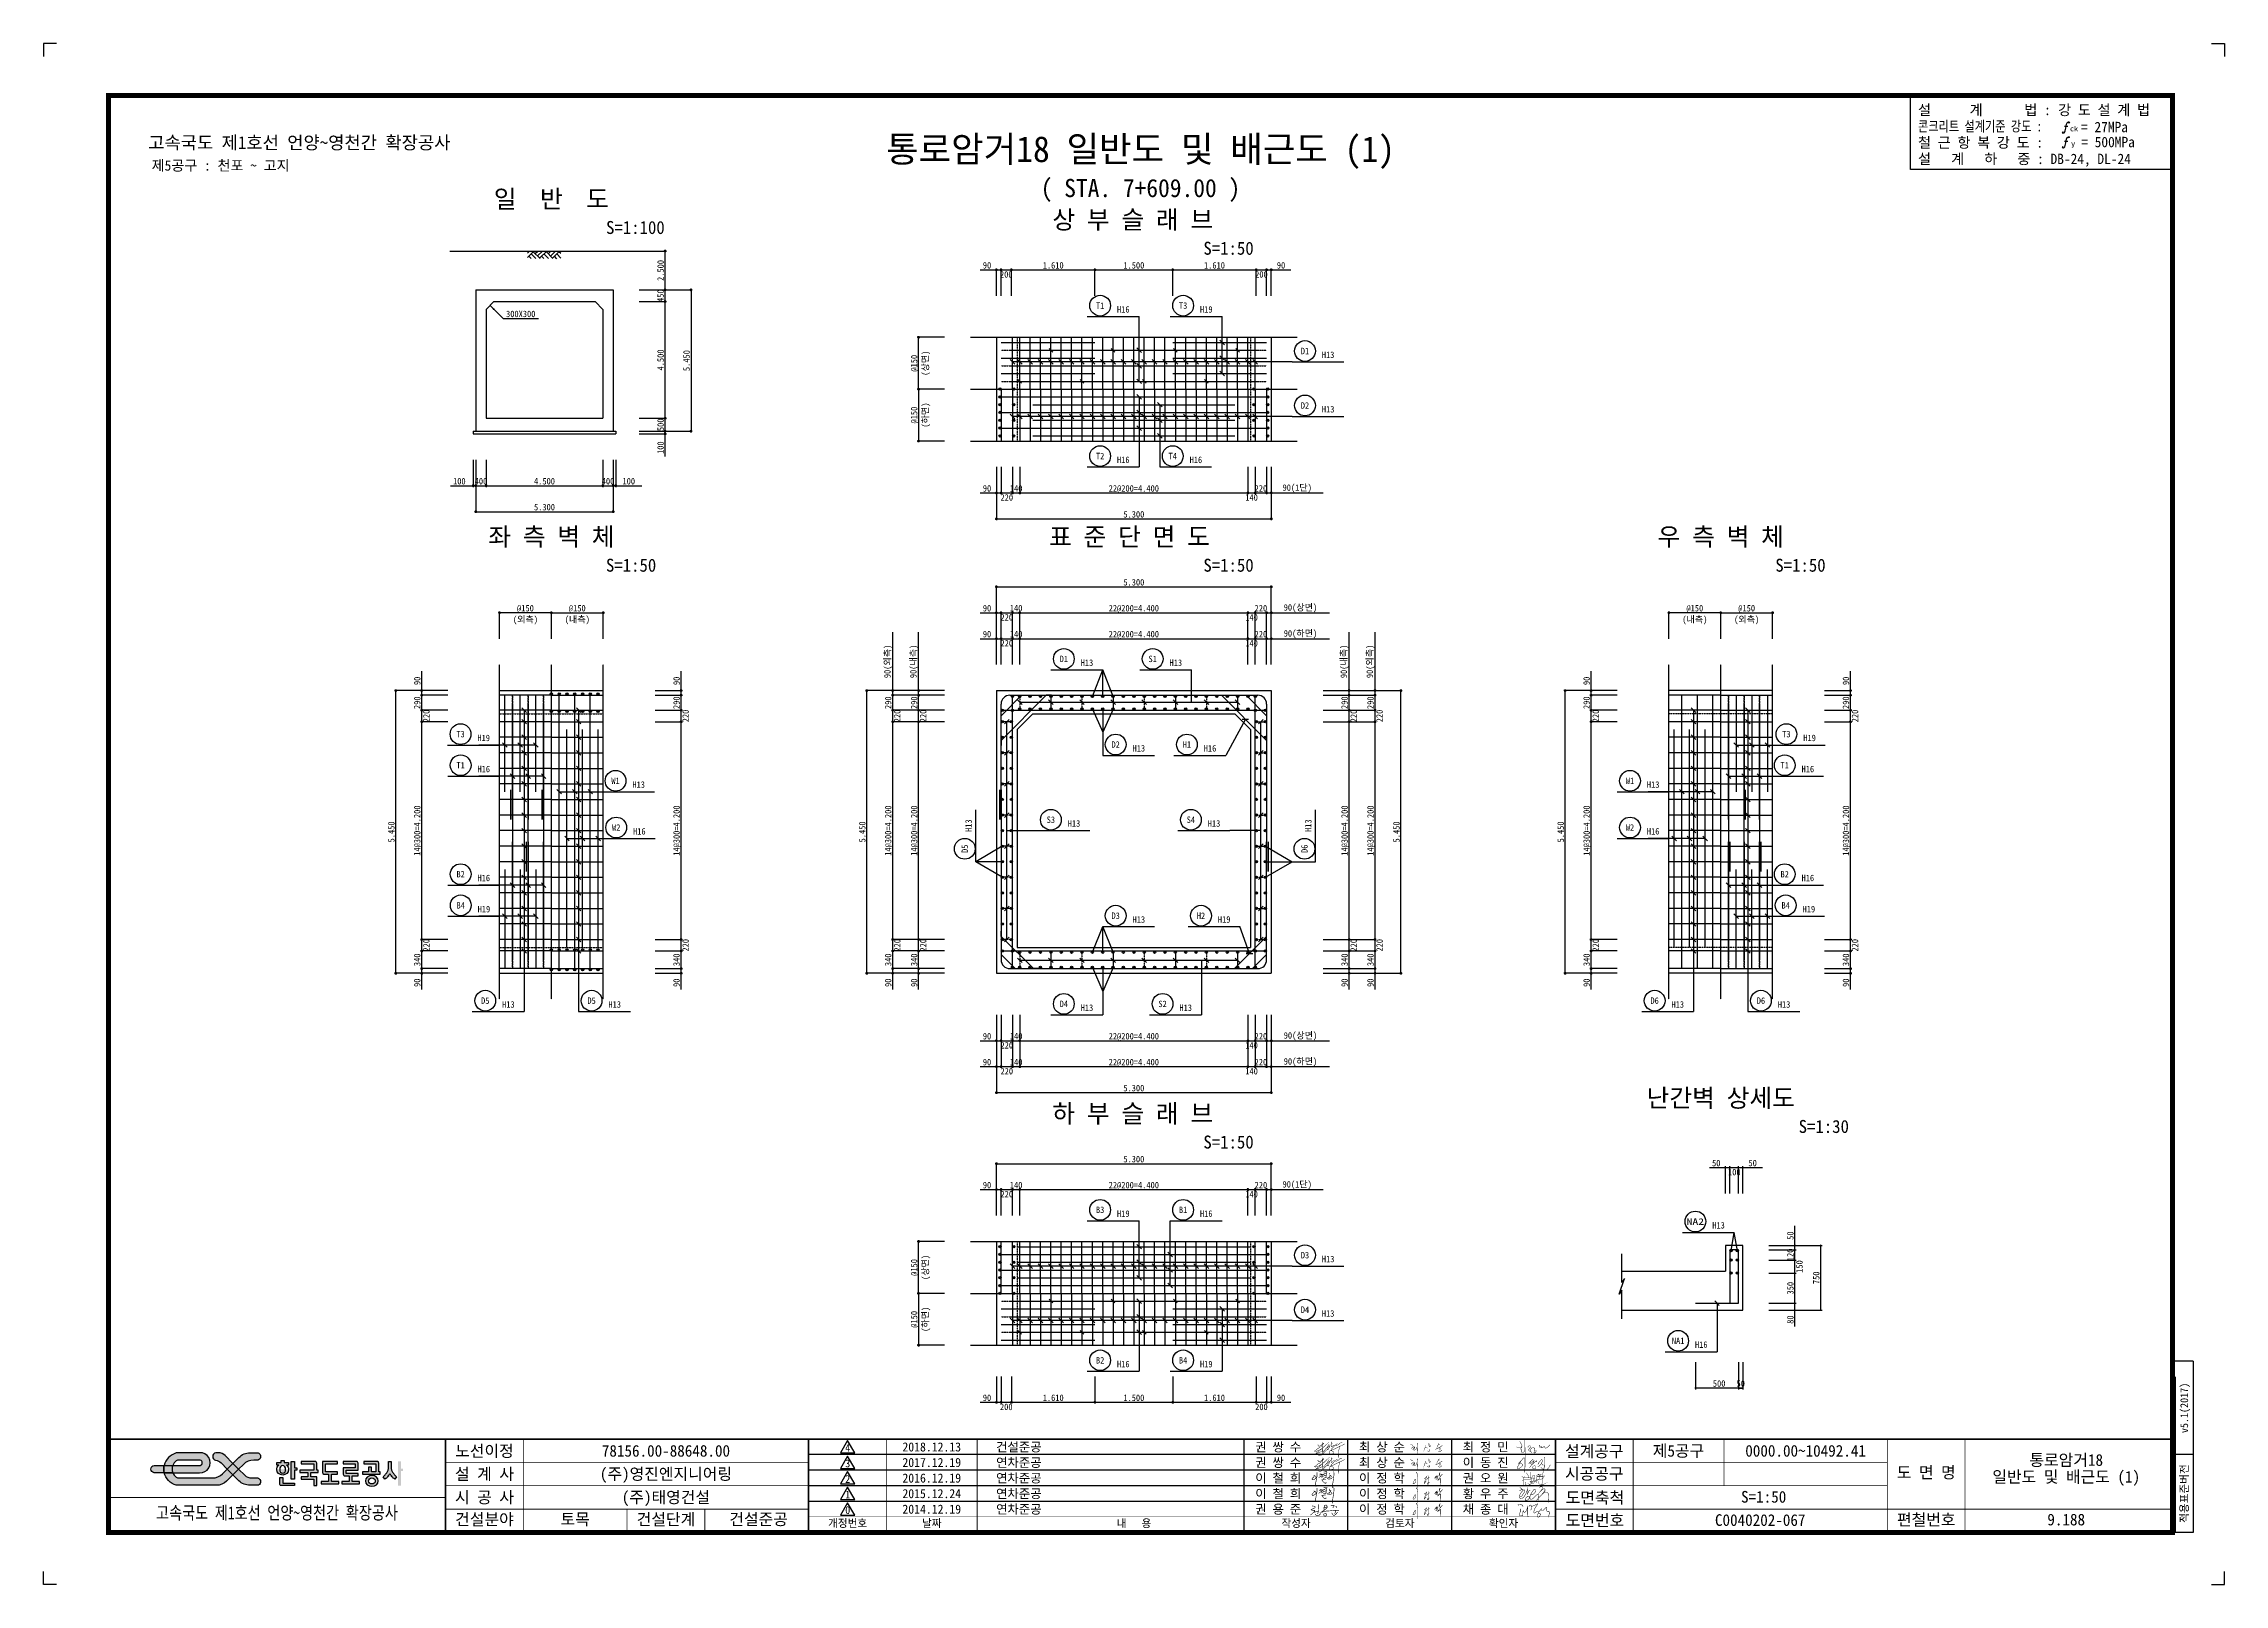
# Model space of a CAD drawing. Header units: millimetres. Extents: x 428142 to 470192, y -93232 to -63532.
import ezdxf
from ezdxf.enums import TextEntityAlignment as Align

# ---------------------------------------------------------------- set-up
doc = ezdxf.new("R2010")
doc.units = ezdxf.units.MM
for name, pattern in [('A-CENTR01', [2, 1.25, -0.25, 0.25, -0.25]), ('A-DASHD01', [0.75, 0.5, -0.25]), ('A-HIDDN01', [0.375, 0.25, -0.125])]:
    doc.linetypes.add(name, pattern=pattern)
for name, color, linetype in [('CS-CNTL', 1, 'A-CENTR01'), ('CS-CONC-MAJR', 4, 'Continuous'), ('CS-CUTL', 1, 'Continuous'), ('CS-DIML', 1, 'Continuous'), ('CS-DIMT', 3, 'Continuous'), ('CS-MISC', 3, 'Continuous'), ('CS-NOTE', 3, 'Continuous'), ('CS-RBAR-EREC', 6, 'Continuous'), ('CS-RBAR-MAJR', 6, 'Continuous'), ('CS-SYMB', 3, 'Continuous'), ('CS-SYMB-LIN3', 1, 'Continuous'), ('CS-TEXT', 3, 'Continuous'), ('CX-BORD', 3, 'Continuous'), ('CX-BORD-LIN1', 4, 'Continuous'), ('CX-BORD-LIN2', 3, 'Continuous'), ('CX-BORD-TEX2', 7, 'Continuous'), ('CX-BORD-TEX3', 6, 'Continuous'), ('CX-MISC', 2, 'Continuous'), ('CZ-TEX1', 6, 'Continuous'), ('CZ-TEX2', 3, 'Continuous')]:
    doc.layers.add(name, color=color, linetype=linetype)
doc.styles.add('A_STANDARD', font='DotumChe.ttf')
doc.styles.add('HY울L', font='DotumChe.ttf')
doc.styles.add('TB_TEXT', font='DotumChe.ttf')
doc.styles.add('TB_WMTXT', font='DotumChe.ttf')
doc.styles.add('TOP', font='DotumChe.ttf')

msp = doc.modelspace()

# ---------------------------------------------------------------- texts
at = {"layer": 'CS-DIMT', "style": 'A_STANDARD'}
for s, p in [('2.500', (440100, -67904)), ('450', (440100, -68391)), ('4.500', (440100, -69629)), ('5.450', (440600, -69641)), ('@150', (444989, -69692)), ('(상면)', (445205, -69692)), ('@150', (444989, -70692)), ('(하면)', (445205, -70692)), ('500', (440100, -70879)), ('90(외측)', (444474, -75440)), ('90(내측)', (444974, -75440)), ('90(내측)', (453274, -75440)), ('90(외측)', (453774, -75440)), ('90', (435408, -75815)), ('90', (440408, -75815)), ('90', (457956, -75815)), ('90', (462956, -75815)), ('290', (435408, -76237)), ('220', (435583, -76492)), ('290', (440408, -76237)), ('220', (440583, -76492)), ('290', (444489, -76237)), ('220', (444664, -76492)), ('290', (444989, -76237)), ('220', (445164, -76492)), ('290', (453289, -76237)), ('220', (453464, -76492)), ('290', (453789, -76237)), ('220', (453964, -76492)), ('290', (457956, -76237)), ('220', (458131, -76492)), ('290', (462956, -76237)), ('220', (463131, -76492)), ('5.450', (434908, -78727)), ('14@300=4.200', (435408, -78702)), ('14@300=4.200', (440408, -78702)), ('5.450', (443989, -78727)), ('14@300=4.200', (444489, -78702)), ('14@300=4.200', (444989, -78702)), ('14@300=4.200', (453289, -78702)), ('14@300=4.200', (453789, -78702)), ('5.450', (454289, -78727)), ('5.450', (457456, -78727)), ('14@300=4.200', (457956, -78702)), ('14@300=4.200', (462956, -78702)), ('340', (435408, -81192)), ('220', (435583, -80912)), ('340', (440408, -81192)), ('220', (440583, -80912)), ('340', (444489, -81192)), ('220', (444664, -80912)), ('340', (444989, -81192)), ('220', (445164, -80912)), ('340', (453289, -81192)), ('220', (453464, -80912)), ('340', (453789, -81192)), ('220', (453964, -80912)), ('340', (457956, -81192)), ('220', (458131, -80912)), ('340', (462956, -81192)), ('220', (463131, -80912)), ('50', (461884, -86509)), ('@150', (444989, -87122)), ('(상면)', (445205, -87122)), ('120', (461884, -86880)), ('150', (462059, -87105)), ('350', (461884, -87522)), ('750', (462384, -87322)), ('@150', (444989, -88122)), ('(하면)', (445205, -88122))]:
    msp.add_text(s, height=125, rotation=90, dxfattribs=at).set_placement(p, align=Align.CENTER)
for s, p in [('90', (446252, -67867)), ('100', (436037, -72029)), ('90', (446252, -72167)), ('90', (446252, -74477)), ('90', (446252, -74977)), ('90', (446252, -82727)), ('90', (446252, -83227)), ('50', (460313, -85172)), ('90', (446252, -85597)), ('90', (446252, -89697))]:
    msp.add_text(s, height=125, dxfattribs=at).set_placement(p)
for s, p in [('200', (446704, -68042)), ('1.610', (447609, -67867)), ('1.500', (449164, -67867)), ('1.610', (450719, -67867)), ('200', (451624, -68042)), ('90', (452002, -67867)), ('300X300', (437342, -68804)), ('400', (436575, -72029)), ('4.500', (437800, -72029)), ('400', (439025, -72029)), ('100', (439425, -72029)), ('220', (446714, -72342)), ('140', (446894, -72167)), ('22@200=4.400', (449164, -72167)), ('140', (451434, -72342)), ('220', (451614, -72167)), ('90(1단)', (452314, -72152)), ('5.300', (437800, -72529)), ('5.300', (449164, -72667)), ('5.300', (449164, -73977)), ('@150', (437433, -74477)), ('@150', (438433, -74477)), ('140', (446894, -74477)), ('22@200=4.400', (449164, -74477)), ('220', (451614, -74477)), ('90(상면)', (452377, -74462)), ('@150', (459981, -74477)), ('@150', (460981, -74477)), ('(외측)', (437433, -74693)), ('(내측)', (438433, -74693)), ('220', (446714, -74652)), ('140', (451434, -74652)), ('90(하면)', (452377, -74962)), ('(내측)', (459981, -74693)), ('(외측)', (460981, -74693)), ('220', (446714, -75152)), ('140', (446894, -74977)), ('22@200=4.400', (449164, -74977)), ('140', (451434, -75152)), ('220', (451614, -74977)), ('220', (446714, -82902)), ('140', (446894, -82727)), ('22@200=4.400', (449164, -82727)), ('140', (451434, -82902)), ('220', (451614, -82727)), ('90(상면)', (452377, -82712)), ('140', (446894, -83227)), ('22@200=4.400', (449164, -83227)), ('220', (451614, -83227)), ('90(하면)', (452377, -83212)), ('220', (446714, -83402)), ('5.300', (449164, -83727)), ('140', (451434, -83402)), ('5.300', (449164, -85097)), ('100', (460742, -85347)), ('50', (461096, -85172)), ('220', (446714, -85772)), ('140', (446894, -85597)), ('22@200=4.400', (449164, -85597)), ('140', (451434, -85772)), ('220', (451614, -85597)), ('90(1단)', (452314, -85582)), ('500', (460450, -89422)), ('50', (460867, -89422)), ('200', (446704, -89872)), ('1.610', (447609, -89697)), ('1.500', (449164, -89697)), ('1.610', (450719, -89697)), ('200', (451624, -89872)), ('90', (452002, -89697))]:
    msp.add_text(s, height=125, dxfattribs=at).set_placement(p, align=Align.CENTER)
for s, p in [('100', (440100, -71441)), ('90', (435408, -81715)), ('90', (440408, -81715)), ('90', (444489, -81715)), ('90', (444989, -81715)), ('90', (453289, -81715)), ('90', (453789, -81715)), ('90', (457956, -81715)), ('90', (462956, -81715)), ('80', (461884, -88209))]:
    msp.add_text(s, height=125, rotation=90, dxfattribs=at).set_placement(p)
at = {"layer": 'CS-NOTE', "style": 'TOP'}
for s, height, p in [('설', 200, (464284, -64910)), ('계', 200, (465279, -64910)), ('법 :', 200, (466334, -64910)), ('강 도 설 계 법', 200, (466986, -64910)), ('ck', 100, (467214, -65221)), ('= 27MPa', 200, (467428, -65239)), ('철 근 항 복 강 도 :', 200, (464284, -65538)), ('y', 100, (467236, -65511)), ('= 500MPa', 200, (467432, -65528)), ('설   계   하   중 : DB-24, DL-24', 200, (464284, -65853))]:
    msp.add_text(s, height=height, dxfattribs=at).set_placement(p)
at = {"layer": 'CS-NOTE', "style": 'TOP', "width": 0.79}
msp.add_text('콘크리트 설계기준 강도 : ', height=200, dxfattribs=at).set_placement((464284, -65224))
at = {"layer": 'CS-TEXT', "style": 'A_STANDARD'}
for s, p in [('T1', (448514, -68582)), ('T3', (450114, -68582)), ('D1', (452464, -69457)), ('D2', (452464, -70507)), ('T2', (448514, -71482)), ('T4', (449914, -71482)), ('D1', (447814, -75392)), ('S1', (449527, -75392)), ('T3', (436181, -76842)), ('T3', (461747, -76842)), ('D2', (448814, -77042)), ('T1', (436183, -77442)), ('W1', (439170, -77742)), ('W1', (458731, -77742)), ('T1', (461714, -77442)), ('W2', (439183, -78642)), ('S3', (447564, -78492)), ('S4', (450264, -78492)), ('W2', (458731, -78642)), ('B2', (436183, -79542)), ('B2', (461714, -79542)), ('B4', (436185, -80142)), ('D3', (448814, -80342)), ('B4', (461733, -80142)), ('D5', (436658, -81980)), ('D5', (438708, -81980)), ('D4', (447814, -82042)), ('S2', (449718, -82042)), ('D6', (459206, -81980)), ('D6', (461256, -81980)), ('B3', (448514, -86012)), ('B1', (450114, -86012)), ('D3', (452464, -86887)), ('D4', (452464, -87937)), ('NA1', (459659, -88537)), ('B2', (448514, -88912)), ('B4', (450114, -88912))]:
    msp.add_text(s, height=125, dxfattribs=at).set_placement(p, align=Align.MIDDLE)
for s, p in [('H16', (448839, -68717)), ('H19', (450439, -68717)), ('H13', (452789, -69592)), ('H13', (452789, -70642)), ('H16', (448839, -71617)), ('H16', (450239, -71617)), ('H13', (448139, -75527)), ('H13', (449852, -75527)), ('H19', (436506, -76977)), ('H19', (462072, -76977)), ('H13', (449139, -77177)), ('H16', (436508, -77577)), ('H13', (439495, -77877)), ('H13', (459056, -77877)), ('H16', (462039, -77577)), ('H13', (447889, -78627)), ('H13', (450589, -78627)), ('H16', (439508, -78777)), ('H16', (459056, -78777)), ('H16', (436508, -79677)), ('H16', (462039, -79677)), ('H19', (436510, -80277)), ('H19', (462058, -80277)), ('H13', (449139, -80477)), ('H13', (436983, -82115)), ('H13', (439033, -82115)), ('H13', (459531, -82115)), ('H13', (461581, -82115)), ('H13', (448139, -82177)), ('H13', (450043, -82177)), ('H19', (448839, -86147)), ('H16', (450439, -86147)), ('H13', (460317, -86372)), ('H13', (452789, -87022)), ('H13', (452789, -88072)), ('H16', (459984, -88672)), ('H16', (448839, -89047)), ('H19', (450439, -89047))]:
    msp.add_text(s, height=125, dxfattribs=at).set_placement(p)
at = {"layer": 'CS-TEXT', "linetype": 'Continuous', "style": 'A_STANDARD'}
for s, p in [('H1', (450187, -77042)), ('H2', (450459, -80342))]:
    msp.add_text(s, height=125, dxfattribs=at).set_placement(p, align=Align.MIDDLE)
for s, p in [('H16', (450512, -77177)), ('H19', (450784, -80477))]:
    msp.add_text(s, height=125, dxfattribs=at).set_placement(p)
at = {"layer": 'CS-TEXT', "style": 'A_STANDARD'}
for p in [(446039, -78727), (452589, -78727)]:
    msp.add_text('H13', height=125, rotation=90, dxfattribs=at).set_placement(p)
for s, p in [('D5', (445904, -79052)), ('D6', (452454, -79052))]:
    msp.add_text(s, height=125, rotation=90, dxfattribs=at).set_placement(p, align=Align.MIDDLE)
at = {"layer": 'CS-TEXT', "style": 'A_STANDARD', "width": 1.317664}
msp.add_text('NA2', height=125, dxfattribs=at).set_placement((459822, -86301), (460159, -86301), align=Align.FIT)
at = {"layer": 'CZ-TEX1', "style": 'A_STANDARD'}
for s, p in [('일  반  도', (437933, -66701)), ('상 부 슬 래 브', (449143, -67101)), ('좌 측 벽 체', (437933, -73211)), ('표 준 단 면 도', (449079, -73211)), ('우 측 벽 체', (460481, -73211)), ('난간벽 상세도', (460481, -84030)), ('하 부 슬 래 브', (449143, -84330))]:
    msp.add_text(s, height=350, dxfattribs=at).set_placement(p, align=Align.CENTER)
at = {"layer": 'CZ-TEX2', "style": 'A_STANDARD'}
for s, p in [('S=1:100', (438987, -67201)), ('S=1:50', (450505, -67601)), ('S=1:50', (438985, -73711)), ('S=1:50', (450505, -73711)), ('S=1:50', (461533, -73711)), ('S=1:30', (461983, -84530)), ('S=1:50', (450505, -84830))]:
    msp.add_text(s, height=250, dxfattribs=at).set_placement(p)

# ---------------------------------------------------------------- blocks, each defined once
blk = doc.blocks.new('CXGLOGO-EX흑백')
h = blk.add_hatch(color=256)
h.paths.add_polyline_path([(12.63, 2.93), (13.94, 2.93, 0.130785), (14.2, 3, 0.568608), (14.23, 5.18, 0.139223), (13.96, 5.26), (11.43, 5.26, 0.198912), (7.89, 3.79), (5.96, 1.87), (7.79, 0.04), (9.3, 1.55, -0.198912)])
h.paths.add_polyline_path([(5.96, -1.79), (4.13, 0.04), (2.64, -1.46, -0.198912), (-0.68, -2.83), (-11.36, -2.83, -0.149968), (-12.24, -2.56, -0.149163), (-13.39, -1.14), (-16.1, -1.14, 0.278403), (-12.27, -5.13, 0.065939), (-11.87, -5.18), (0.62, -5.18, 0.198912), (3.94, -3.81)])
h.paths.add_polyline_path([(-16.1, 1.21), (-19.37, 1.21, 0.888889), (-19.37, -1.14), (-16.1, -1.14, -0.111111)])
h.paths.add_polyline_path([(-11.36, 2.91), (-4.68, 2.91, -0.057559), (-4.56, 2.9, -0.792918), (-4.56, 1.23, -0.057559), (-4.68, 1.21), (-13.39, 1.21, 0.193915), (-13.39, -1.14), (-4.74, -1.14, 1.071754), (-4.74, 5.26), (-11.87, 5.26, 0.065939), (-12.27, 5.21, 0.278403), (-16.1, 1.21), (-13.39, 1.21, -0.149163), (-12.24, 2.64, -0.149968)])
h = blk.add_hatch(color=256)
h.paths.add_polyline_path([(5.96, 1.87), (4.13, 0.04), (5.96, -1.79), (7.79, 0.04)])
h.paths.add_polyline_path([(-13.39, 1.21), (-16.1, 1.21, 0.111111), (-16.1, -1.14), (-13.39, -1.14, -0.193915)])
h = blk.add_hatch(color=256)
h.paths.add_polyline_path([(3.49, 4.34, 0.198912), (1.27, 5.26), (0.48, 5.26, 0.833808), (0.38, 2.93, -0.177326), (2.18, 1.99), (4.13, 0.04), (5.96, 1.87)])
h.paths.add_polyline_path([(9.74, -1.92), (7.79, 0.04), (5.96, -1.79), (7.89, -3.71, 0.198912), (11.43, -5.18), (13.94, -5.18, 0.129219), (14.2, -5.12, 0.604319), (14.13, -2.89, 0.11379), (13.9, -2.83), (11.96, -2.83, -0.198912)])
h = blk.add_hatch(color=256)
edge = h.paths.add_edge_path()
edge.add_line((55.91, 2.5), (56.86, 2.5))
edge.add_line((56.86, 2.5), (56.86, 0.09))
edge.add_arc((58.53, 0.09), 1.68, 180, 195.40835)
edge.add_arc((58.47, 0.08), 1.62, 195.40835, 211.40699)
edge.add_arc((62.73, 2.67), 6.6, 211.40699, 220.88462)
edge.add_arc((62.66, 2.61), 6.51, 220.88462, 230.49861)
edge.add_line((58.52, -2.41), (57.95, -3.23))
edge.add_arc((62.64, 2.48), 7.39, 221.3708, 230.56833, ccw=False)
edge.add_arc((62.86, 2.67), 7.69, 212.52838, 221.37282, ccw=False)
edge.add_arc((49.9, 2.67), 7.69, 318.62717, 327.47163, ccw=False)
edge.add_arc((50.12, 2.48), 7.39, 309.43168, 318.62919, ccw=False)
edge.add_line((54.82, -3.23), (54.24, -2.41))
edge.add_arc((50.17, 2.55), 6.42, 309.43551, 319.18126)
edge.add_arc((49.96, 2.73), 6.69, 319.17872, 328.52967)
edge.add_arc((54.29, 0.07), 1.61, 328.57646, 344.60819)
edge.add_arc((54.23, 0.09), 1.67, 344.57291, 360.01873)
edge.add_line((55.91, 0.09), (55.91, 2.5))
edge = h.paths.add_edge_path()
edge.add_arc((22.07, -0.1), 1.77, 0.34469, 51.80654, ccw=False)
edge.add_arc((21.99, -0.04), 1.86, 268.63901, 358.48882, ccw=False)
edge.add_arc((21.9, -0.04), 1.86, 181.49526, 271.37691, ccw=False)
edge.add_arc((21.82, -0.1), 1.77, 128.19451, 179.65427, ccw=False)
edge.add_line((20.72, 1.3), (20.04, 1.3))
edge.add_line((20.04, 1.3), (20.04, 2.11))
edge.add_line((20.04, 2.11), (21.47, 2.11))
edge.add_line((21.47, 2.11), (21.47, 2.75))
edge.add_line((21.47, 2.75), (22.42, 2.75))
edge.add_line((22.42, 2.75), (22.42, 2.11))
edge.add_line((22.42, 2.11), (23.84, 2.11))
edge.add_line((23.84, 2.11), (23.84, 1.3))
edge.add_line((23.84, 1.3), (23.17, 1.3))
h.paths.add_polyline_path([(60.66, 0.17), (60.66, -0.6), (59.94, -0.6), (59.94, -5.25), (58.99, -5.25), (58.99, 2.5), (59.94, 2.5), (59.94, 0.17)])
edge = h.paths.add_edge_path()
edge.add_line((48.07, 2.5), (48.07, 1.72))
edge.add_line((48.07, 1.72), (51.87, 1.72))
edge.add_line((51.87, 1.72), (51.87, -0.86))
edge.add_line((51.87, -0.86), (50.44, -0.86))
edge.add_line((50.44, -0.86), (50.44, 0.69))
edge.add_line((50.44, 0.69), (49.49, 0.69))
edge.add_line((49.49, 0.69), (49.49, -0.86))
edge.add_line((49.49, -0.86), (47.59, -0.86))
edge.add_line((47.59, -0.86), (47.59, -1.63))
edge.add_line((47.59, -1.63), (53.29, -1.63))
edge.add_line((53.29, -1.63), (53.29, -0.86))
edge.add_line((53.29, -0.86), (52.82, -0.86))
edge.add_line((52.82, -0.86), (52.82, 1.98))
edge.add_arc((52.27, 1.98), 0.549, 360, 400.6008)
edge.add_arc((52.34, 2.04), 0.455, 40.6008, 89.66109)
edge.add_line((52.34, 2.5), (48.07, 2.5))
edge = h.paths.add_edge_path()
edge.add_line((41.42, 2.5), (41.42, 1.72))
edge.add_line((41.42, 1.72), (45.22, 1.72))
edge.add_line((45.22, 1.72), (45.22, 0.43))
edge.add_line((45.22, 0.43), (41.42, 0.43))
edge.add_line((41.42, 0.43), (41.42, -1.63))
edge.add_arc((41.97, -1.63), 0.549, 180, 220.6008)
edge.add_arc((41.9, -1.7), 0.455, 220.6008, 269.66109)
edge.add_line((41.89, -2.15), (43.32, -2.15))
edge.add_line((43.32, -2.15), (43.32, -3.96))
edge.add_line((43.32, -3.96), (40.94, -3.96))
edge.add_line((40.94, -3.96), (40.94, -4.73))
edge.add_line((40.94, -4.73), (46.64, -4.73))
edge.add_line((46.64, -4.73), (46.64, -3.96))
edge.add_line((46.64, -3.96), (44.27, -3.96))
edge.add_line((44.27, -3.96), (44.27, -2.15))
edge.add_line((44.27, -2.15), (46.17, -2.15))
edge.add_line((46.17, -2.15), (46.17, -1.38))
edge.add_line((46.17, -1.38), (42.37, -1.38))
edge.add_line((42.37, -1.38), (42.37, -0.34))
edge.add_line((42.37, -0.34), (46.17, -0.34))
edge.add_line((46.17, -0.34), (46.17, 1.98))
edge.add_arc((45.62, 1.98), 0.549, 360, 400.6008)
edge.add_arc((45.69, 2.04), 0.455, 40.6008, 89.66109)
edge.add_line((45.69, 2.5), (41.42, 2.5))
edge = h.paths.add_edge_path()
edge.add_line((39.52, 2.5), (34.77, 2.5))
edge.add_line((34.77, 2.5), (34.77, -1.12))
edge.add_arc((35.32, -1.12), 0.549, 180, 220.6008)
edge.add_arc((35.25, -1.18), 0.455, 220.6008, 269.66109)
edge.add_line((35.24, -1.63), (36.67, -1.63))
edge.add_line((36.67, -1.63), (36.67, -3.96))
edge.add_line((36.67, -3.96), (34.29, -3.96))
edge.add_line((34.29, -3.96), (34.29, -4.73))
edge.add_line((34.29, -4.73), (39.99, -4.73))
edge.add_line((39.99, -4.73), (39.99, -3.96))
edge.add_line((39.99, -3.96), (37.62, -3.96))
edge.add_line((37.62, -3.96), (37.62, -1.63))
edge.add_line((37.62, -1.63), (39.52, -1.63))
edge.add_line((39.52, -1.63), (39.52, -0.86))
edge.add_line((39.52, -0.86), (35.72, -0.86))
edge.add_line((35.72, -0.86), (35.72, 1.72))
edge.add_line((35.72, 1.72), (39.52, 1.72))
edge.add_line((39.52, 1.72), (39.52, 2.5))
edge = h.paths.add_edge_path()
edge.add_line((31.92, -5.25), (32.87, -5.25))
edge.add_line((32.87, -5.25), (32.87, -2.41))
edge.add_line((32.87, -2.41), (30.97, -2.41))
edge.add_line((30.97, -2.41), (30.97, -1.12))
edge.add_line((30.97, -1.12), (33.34, -1.12))
edge.add_line((33.34, -1.12), (33.34, -0.34))
edge.add_line((33.34, -0.34), (32.87, -0.34))
edge.add_line((32.87, -0.34), (32.87, 1.98))
edge.add_arc((32.32, 1.98), 0.549, 360, 400.6008)
edge.add_arc((32.39, 2.04), 0.455, 40.6008, 89.66109)
edge.add_line((32.39, 2.5), (27.88, 2.5))
edge.add_line((27.88, 2.5), (27.88, 1.72))
edge.add_line((27.88, 1.72), (31.92, 1.72))
edge.add_line((31.92, 1.72), (31.92, -0.34))
edge.add_line((31.92, -0.34), (27.41, -0.34))
edge.add_line((27.41, -0.34), (27.41, -1.12))
edge.add_line((27.41, -1.12), (30.02, -1.12))
edge.add_line((30.02, -1.12), (30.02, -2.41))
edge.add_line((30.02, -2.41), (27.88, -2.41))
edge.add_line((27.88, -2.41), (27.88, -3.18))
edge.add_line((27.88, -3.18), (31.92, -3.18))
edge.add_line((31.92, -3.18), (31.92, -5.25))
edge = h.paths.add_edge_path()
edge.add_line((25.74, -5.25), (21.47, -5.25))
edge.add_arc((21.47, -4.8), 0.449, 220.2619, 270, ccw=False)
edge.add_arc((21.55, -4.73), 0.558, 180.33891, 220.2619, ccw=False)
edge.add_arc((195.56, -3.7), 174.57, 179.66109, 180.33891, ccw=False)
edge.add_line((20.99, -2.67), (21.94, -2.67))
edge.add_line((21.94, -2.67), (21.94, -4.47))
edge.add_line((21.94, -4.47), (25.74, -4.47))
edge.add_line((25.74, -4.47), (25.74, -5.25))
edge = h.paths.add_edge_path(flags=16)
edge.add_ellipse((50.6, -3.77), major_axis=(-1.11, 0), ratio=0.86651, start_angle=0, end_angle=360)
edge = h.paths.add_edge_path()
edge.add_ellipse((50.6, -3.77), major_axis=(2.06, 0), ratio=0.842916, start_angle=0, end_angle=360, ccw=False)
h.paths.add_polyline_path([(26.46, 0.43), (26.46, -0.34), (25.74, -0.34), (25.74, -3.18), (24.67, -3.18), (24.67, 2.5), (25.74, 2.5), (25.74, 0.43)])
edge = h.paths.add_edge_path(flags=16)
edge.add_ellipse((21.94, -0.09), major_axis=(0, 1.22), ratio=0.776497, start_angle=0, end_angle=360, ccw=False)
for points in [[(-19.37, -1.14, -0.888889), (-19.37, 1.21), (-16.1, 1.21, 0.111111), (-16.1, -1.14)], [(-16.1, 1.21), (-13.39, 1.21, 0.193915), (-13.39, -1.14), (-16.1, -1.14, -0.111111)], [(5.96, -1.79), (3.94, -3.81, -0.198912), (0.62, -5.18), (-11.87, -5.18, -0.065939), (-12.27, -5.13, -0.278403), (-16.1, -1.14), (-13.39, -1.14, 0.149163), (-12.24, -2.56, 0.149968), (-11.36, -2.83), (-0.68, -2.83, 0.198912), (2.64, -1.46), (4.13, 0.04)], [(14.2, 3, -0.130785), (13.94, 2.93), (12.63, 2.93, 0.198912), (9.3, 1.55), (7.79, 0.04), (5.96, 1.87), (7.89, 3.79, -0.198912), (11.43, 5.26), (13.96, 5.26, -0.139223), (14.23, 5.18, -0.568608)], [(7.79, 0.04), (9.74, -1.92, 0.198912), (11.96, -2.83), (13.9, -2.83, -0.11379), (14.13, -2.89, -0.604319), (14.2, -5.12, -0.129219), (13.94, -5.18), (11.43, -5.18, -0.198912), (7.89, -3.71), (5.96, -1.79)]]:
    blk.add_lwpolyline(points, format="xyb", close=True)
for points in [[(-11.36, 2.91, 0.149968), (-12.24, 2.64, 0.149163), (-13.39, 1.21, 0.193915), (-13.39, -1.14), (-4.74, -1.14, 1.071754), (-4.74, 5.26), (-11.87, 5.26, 0.065939), (-12.27, 5.21, 0.278403), (-16.1, 1.21), (-13.39, 1.21), (-4.68, 1.21, 0.057559), (-4.56, 1.23, 0.792918), (-4.56, 2.9, 0.057559), (-4.68, 2.91), (-11.36, 2.91)], [(0.38, 2.93, -0.177326), (2.18, 1.99), (4.13, 0.04), (5.96, 1.87), (3.49, 4.34, 0.198912), (1.27, 5.26), (0.48, 5.26, 0.87142), (0.48, 2.91)], [(23.17, 1.3, -0.228396), (23.84, -0.09, -0.413446), (21.94, -1.89, -0.413609), (20.04, -0.09, -0.228387), (20.72, 1.3), (20.04, 1.3), (20.04, 2.11), (21.47, 2.11), (21.47, 2.75), (22.42, 2.75), (22.42, 2.11), (23.84, 2.11), (23.84, 1.3), (23.17, 1.3)], [(31.92, -5.25), (32.87, -5.25), (32.87, -2.41), (30.97, -2.41), (30.97, -1.12), (33.34, -1.12), (33.34, -0.34), (32.87, -0.34), (32.87, 1.98, 0.179031), (32.74, 2.34, 0.217397), (32.39, 2.5), (27.88, 2.5), (27.88, 1.72), (31.92, 1.72), (31.92, -0.34), (27.41, -0.34), (27.41, -1.12), (30.02, -1.12), (30.02, -2.41), (27.88, -2.41), (27.88, -3.18), (31.92, -3.18), (31.92, -5.25)], [(39.52, 2.5), (34.77, 2.5), (34.77, -1.12, 0.179031), (34.9, -1.48, 0.217397), (35.24, -1.63), (36.67, -1.63), (36.67, -3.96), (34.29, -3.96), (34.29, -4.73), (39.99, -4.73), (39.99, -3.96), (37.62, -3.96), (37.62, -1.63), (39.52, -1.63), (39.52, -0.86), (35.72, -0.86), (35.72, 1.72), (39.52, 1.72), (39.52, 2.5)], [(41.42, 2.5), (41.42, 1.72), (45.22, 1.72), (45.22, 0.43), (41.42, 0.43), (41.42, -1.63, 0.179031), (41.55, -1.99, 0.217397), (41.89, -2.15), (43.32, -2.15), (43.32, -3.96), (40.94, -3.96), (40.94, -4.73), (46.64, -4.73), (46.64, -3.96), (44.27, -3.96), (44.27, -2.15), (46.17, -2.15), (46.17, -1.38), (42.37, -1.38), (42.37, -0.34), (46.17, -0.34), (46.17, 1.98, 0.179031), (46.04, 2.34, 0.217397), (45.69, 2.5), (41.42, 2.5)], [(48.07, 2.5), (48.07, 1.72), (51.87, 1.72), (51.87, -0.86), (50.44, -0.86), (50.44, 0.69), (49.49, 0.69), (49.49, -0.86), (47.59, -0.86), (47.59, -1.63), (53.29, -1.63), (53.29, -0.86), (52.82, -0.86), (52.82, 1.98, 0.179031), (52.69, 2.34, 0.217397), (52.34, 2.5), (48.07, 2.5)], [(55.91, 2.5), (56.86, 2.5), (56.86, 0.09, 0.067333), (56.92, -0.35, 0.069921), (57.09, -0.77, 0.041378), (57.74, -1.65, 0.041974), (58.52, -2.41), (57.95, -3.23, -0.040153), (57.09, -2.41, -0.03861), (56.38, -1.46, -0.03861), (55.67, -2.41, -0.040153), (54.82, -3.23), (54.24, -2.41, 0.042549), (55.02, -1.65, 0.040824), (55.67, -0.77, 0.070066), (55.85, -0.35, 0.067497), (55.91, 0.09), (55.91, 2.5)], [(25.74, -5.25), (21.47, -5.25, -0.220496), (21.13, -5.09, -0.175981), (20.99, -4.73, -0.002958), (20.99, -2.67), (21.94, -2.67), (21.94, -4.47), (25.74, -4.47), (25.74, -5.25)]]:
    blk.add_lwpolyline(points, format="xyb")
blk.add_lwpolyline([(5.96, 1.87), (7.79, 0.04), (5.96, -1.79), (4.13, 0.04), (5.96, 1.87)])
blk.add_lwpolyline([(26.46, 0.43), (26.46, -0.34), (25.74, -0.34), (25.74, -3.18), (24.67, -3.18), (24.67, 2.5), (25.74, 2.5), (25.74, 0.43)], close=True)
at = {"extrusion": (0, 0, -1)}
blk.add_ellipse((21.94, -0.09), major_axis=(0, 1.22), ratio=0.776497, start_param=3.141593, end_param=9.424778, dxfattribs=at)
blk.add_ellipse((50.6, -3.77), major_axis=(2.06, 0), ratio=0.842916, dxfattribs=at)
blk.add_ellipse((50.6, -3.77), major_axis=(-1.11, 0), ratio=0.86651)
blk = doc.blocks.new('CXBLKA1-KHCA')
at = {"layer": 'CX-BORD-LIN1', "const_width": 0.4}
blk.add_lwpolyline([(808.15, 1279.54), (648.95, 1279.54), (648.95, 1390.34), (808.15, 1390.34)], close=True, dxfattribs=at)
at = {"layer": 'CX-BORD-LIN1'}
for points, const_width in [([(808.15, 1286.74), (648.95, 1286.74)], 0.12), ([(674.95, 1279.54), (674.95, 1286.74)], 0.12), ([(680.95, 1279.54), (680.95, 1286.74)], 0.06), ([(702.95, 1279.54), (702.95, 1286.74)], 0.12), ([(708.95, 1279.54), (708.95, 1286.74)], 0.06), ([(715.95, 1279.54), (715.95, 1286.74)], 0.06), ([(760.55, 1279.54), (760.55, 1286.74)], 0.12), ([(786.15, 1279.54), (786.15, 1286.74)], 0.06), ([(760.55, 1280.74), (702.95, 1280.74)], 0.04)]:
    blk.add_lwpolyline(points, dxfattribs=dict(at, const_width=const_width))
for points in [[(736.55, 1279.54), (736.55, 1286.74)], [(744.55, 1279.54), (744.55, 1286.74)], [(752.55, 1279.54), (752.55, 1286.74)]]:
    blk.add_lwpolyline(points, dxfattribs=at)
for points in [[(705.96, 1286.63), (705.41, 1285.68), (706.51, 1285.68)], [(705.96, 1285.43), (705.41, 1284.48), (706.51, 1284.48)], [(705.96, 1284.23), (705.41, 1283.28), (706.51, 1283.28)], [(705.96, 1283.03), (705.41, 1282.08), (706.51, 1282.08)], [(705.96, 1281.83), (705.41, 1280.88), (706.51, 1280.88)]]:
    blk.add_lwpolyline(points, close=True, dxfattribs=at)
at = {"layer": 'CX-BORD-LIN2'}
for p, q in [((809.75, 1292.75), (808.15, 1292.75)), ((809.75, 1292.75), (809.75, 1279.54)), ((808.35, 1291.54), (808.35, 1279.54)), ((760.55, 1285.54), (702.95, 1285.54)), ((809.75, 1285.54), (808.15, 1285.54)), ((809.75, 1279.54), (808.35, 1279.54))]:
    blk.add_line(p, q, dxfattribs=at)
at = {"layer": 'CX-BORD-LIN2', "const_width": 0.06}
for points in [[(766.55, 1279.54), (766.55, 1286.74)], [(773.55, 1283.14), (773.55, 1286.74)], [(792.15, 1279.54), (792.15, 1286.74)], [(702.95, 1284.94), (674.95, 1284.94)], [(786.15, 1284.94), (760.55, 1284.94)], [(674.95, 1282.24), (648.95, 1282.24)], [(702.95, 1283.14), (674.95, 1283.14)], [(786.15, 1283.14), (760.55, 1283.14)], [(702.95, 1281.34), (674.95, 1281.34)], [(688.95, 1279.54), (688.95, 1281.34)], [(694.95, 1279.54), (694.95, 1281.34)], [(808.15, 1281.34), (760.55, 1281.34)]]:
    blk.add_lwpolyline(points, dxfattribs=at)
at = {"layer": 'CX-BORD-LIN2'}
for points in [[(760.55, 1284.34), (702.95, 1284.34)], [(760.55, 1283.14), (702.95, 1283.14)], [(760.55, 1281.94), (702.95, 1281.94)]]:
    blk.add_lwpolyline(points, dxfattribs=at)
at = {"layer": 'CX-BORD-TEX2'}
for points, const_width in [([(757.8, 1286.55), (757.96, 1286.29), (757.97, 1286.23), (757.97, 1286.18), (757.95, 1286.13), (757.78, 1286.11), (757.7, 1286.11), (757.64, 1286.11), (757.56, 1286.13), (757.64, 1286.11), (757.78, 1286.11), (757.84, 1286.12), (757.95, 1286.13, -1.125272), (757.94, 1286.09), (757.9, 1286.04, 0.704297), (757.96, 1285.92), (757.93, 1285.85, 0.739507), (758.07, 1285.72, 0.194715), (758.2, 1285.88), (758.2, 1286.13), (758.21, 1285.87), (758.22, 1285.32), (758.22, 1284.55)], 0.0341), ([(758.43, 1286.1), (758.44, 1286.14, -0.220096), (758.5, 1286.21, -0.157391), (758.59, 1286.22, -0.503635), (758.63, 1286.13, -0.031824), (758.53, 1285.97, -0.050997), (758.5, 1285.94), (758.48, 1285.93), (758.47, 1285.9), (758.51, 1285.85), (758.55, 1285.82), (758.59, 1285.81), (758.64, 1285.8), (758.7, 1285.73), (758.72, 1285.68), (758.7, 1285.73), (758.64, 1285.8), (758.61, 1285.86), (758.61, 1285.91), (758.69, 1286.01, -0.366149), (758.92, 1286.05, -0.326177), (758.95, 1285.98, 0.01374), (758.91, 1285.75, 0.045238), (758.9, 1285.72, 0.029491), (758.91, 1285.68), (758.92, 1285.67), (758.94, 1285.66), (758.96, 1285.67), (759.01, 1285.71, 0.256339), (759.06, 1285.85), (759.02, 1285.89)], 0.0341), ([(758.29, 1284.15), (758.38, 1284.04), (758.43, 1283.97), (758.46, 1283.93), (758.47, 1283.89), (758.48, 1283.84, -0.422932), (758.43, 1283.76), (758.24, 1283.78), (758.06, 1283.81), (757.96, 1283.84), (758.06, 1283.81), (758.43, 1283.76), (758.58, 1283.75), (758.67, 1283.75, -0.140887), (758.75, 1283.73, -0.880903), (758.73, 1283.69), (758.6, 1283.64), (758.5, 1283.62), (758.42, 1283.6), (758.33, 1283.6), (758.17, 1283.6), (758.09, 1283.58), (758.02, 1283.56), (757.98, 1283.54), (758.02, 1283.56), (758.09, 1283.58), (758.09, 1283.65), (758.09, 1283.71), (758.11, 1283.75), (758.15, 1283.83), (758.18, 1283.84), (758.15, 1283.83), (758.09, 1283.71), (758.09, 1283.58), (758.1, 1283.2)], 0.0262), ([(758.27, 1283.4), (758.21, 1283.4), (758.22, 1283.32, 0.279645), (758.32, 1283.19, 0.283353), (758.58, 1283.23, -0.028025), (758.67, 1283.31), (758.67, 1283.58), (758.66, 1284.2), (758.67, 1283.48), (758.59, 1283.49), (758.62, 1283.44, 0.135613), (758.75, 1283.34, 0.332479), (758.9, 1283.37), (758.91, 1283.47), (758.67, 1283.48), (758.59, 1283.49), (758.67, 1283.39), (758.67, 1283.31), (758.6, 1283.25), (758.53, 1283.25), (758.49, 1283.27), (758.45, 1283.31), (758.53, 1283.25), (758.6, 1283.25), (758.67, 1283.31), (758.76, 1283.4), (758.85, 1283.55), (758.89, 1283.65), (758.93, 1283.74), (758.96, 1283.81), (758.96, 1283.87), (758.95, 1283.91), (758.93, 1283.94, 0.282608), (758.87, 1283.95, 0.252847), (758.79, 1283.89, 0.279847), (758.82, 1283.76, -0.060266), (758.89, 1283.65, -0.201009), (758.91, 1283.47), (758.98, 1283.48), (759.12, 1283.53, 0.385955), (759.32, 1283.92), (759.29, 1283.95), (759.26, 1283.98, -0.248027), (759.24, 1284.06), (759.24, 1284.03), (759.25, 1284.01), (759.29, 1284.03), (759.32, 1284.04, -0.247886), (759.42, 1284.03, -0.553311), (759.42, 1283.95, -0.259364), (759.29, 1283.95, -0.193147), (759.25, 1284.01), (759.21, 1283.99), (759.15, 1283.96), (759.12, 1283.94, 0.729216), (759.13, 1283.86), (759.27, 1283.85), (759.62, 1283.89), (759.48, 1283.85), (759.29, 1283.83), (759.24, 1283.83), (759.16, 1283.83), (759.12, 1283.82, 0.331263), (759.08, 1283.77), (759.07, 1283.67), (759.08, 1283.51), (759.08, 1283.42), (759.07, 1283.36), (759.08, 1283.42), (759.08, 1283.51), (759.07, 1283.59), (759.02, 1283.57), (759.01, 1283.53), (758.99, 1283.45), (759.01, 1283.53), (759.02, 1283.57), (759.07, 1283.59), (759.15, 1283.6), (759.31, 1283.62), (759.43, 1283.64, 0.338179), (759.68, 1283.92), (759.68, 1283.87), (759.66, 1283.82), (759.62, 1283.76), (759.57, 1283.7), (759.56, 1283.7), (759.57, 1283.87), (759.61, 1284.33), (759.57, 1283.87), (759.56, 1283.7), (759.55, 1283.5), (759.54, 1283.44, -0.088184), (759.48, 1283.2, -0.267678), (759.4, 1283.14), (759.44, 1283.15), (759.47, 1283.18), (759.5, 1283.24), (759.57, 1283.25), (759.65, 1283.26), (759.71, 1283.28), (759.76, 1283.31), (759.74, 1283.3), (759.68, 1283.27), (759.64, 1283.26), (759.5, 1283.24), (759.43, 1283.24, -0.495567), (759.23, 1283.48, -0.495567)], 0.0262)]:
    blk.add_lwpolyline(points, format="xyb", dxfattribs=dict(at, const_width=const_width))
for points, const_width in [([(742.21, 1286.3), (742.24, 1286.3), (742.24, 1286.26), (742.25, 1286.23), (742.27, 1286.21), (742.29, 1286.2), (742.32, 1286.2), (742.35, 1286.2), (742.39, 1286.21), (742.43, 1286.23), (742.47, 1286.26), (742.51, 1286.29), (742.57, 1286.33), (742.64, 1286.41), (742.68, 1286.43), (742.69, 1286.43), (742.69, 1286.42), (742.68, 1286.38), (742.66, 1286.37), (742.63, 1286.34), (742.61, 1286.31), (742.57, 1286.26), (742.51, 1286.21), (742.37, 1286.09), (742.23, 1286.02), (742.1, 1285.9), (742.03, 1285.85), (741.99, 1285.83), (741.97, 1285.84), (741.98, 1285.81), (742.01, 1285.79), (742.06, 1285.79), (742.13, 1285.8), (742.18, 1285.82), (742.23, 1285.84), (742.33, 1285.88), (742.36, 1285.9), (742.48, 1285.98), (742.57, 1286.04), (742.7, 1286.14), (742.81, 1286.25), (742.57, 1286.04), (742.34, 1285.82), (742.18, 1285.71), (742.08, 1285.63), (741.97, 1285.55), (742.08, 1285.63), (742.16, 1285.65), (742.23, 1285.66), (742.3, 1285.69), (742.43, 1285.75), (742.53, 1285.8), (742.6, 1285.85), (742.59, 1285.73), (742.66, 1285.79), (742.74, 1285.87), (742.81, 1285.96), (742.92, 1286.07), (742.99, 1286.19), (743.05, 1286.27), (743.1, 1286.36)], 0.032), ([(742.21, 1285.1), (742.24, 1285.1), (742.24, 1285.06), (742.25, 1285.03), (742.27, 1285.01), (742.29, 1285), (742.32, 1285), (742.35, 1285), (742.39, 1285.01), (742.43, 1285.03), (742.47, 1285.06), (742.51, 1285.09), (742.57, 1285.13), (742.64, 1285.21), (742.68, 1285.23), (742.69, 1285.23), (742.69, 1285.22), (742.68, 1285.18), (742.66, 1285.17), (742.63, 1285.14), (742.61, 1285.11), (742.57, 1285.06), (742.51, 1285.01), (742.37, 1284.89), (742.23, 1284.82), (742.1, 1284.7), (742.03, 1284.65), (741.99, 1284.63), (741.97, 1284.64), (741.98, 1284.61), (742.01, 1284.59), (742.06, 1284.59), (742.13, 1284.6), (742.18, 1284.62), (742.23, 1284.64), (742.33, 1284.68), (742.36, 1284.7), (742.48, 1284.78), (742.57, 1284.84), (742.7, 1284.94), (742.81, 1285.05), (742.57, 1284.84), (742.34, 1284.62), (742.18, 1284.51), (742.08, 1284.43), (741.97, 1284.35), (742.08, 1284.43), (742.16, 1284.45), (742.23, 1284.46), (742.3, 1284.49), (742.43, 1284.55), (742.53, 1284.6), (742.6, 1284.65), (742.59, 1284.53), (742.66, 1284.59), (742.74, 1284.67), (742.81, 1284.76), (742.92, 1284.87), (742.99, 1284.99), (743.05, 1285.07), (743.1, 1285.16)], 0.032), ([(742.56, 1286.51), (742.56, 1286.38), (742.57, 1286.19), (742.58, 1286.1), (742.6, 1286), (742.6, 1285.85), (742.59, 1285.73), (742.57, 1285.65), (742.54, 1285.55), (742.5, 1285.49), (742.47, 1285.46), (742.45, 1285.45), (742.39, 1285.45), (742.34, 1285.45), (742.31, 1285.47), (742.29, 1285.51)], 0.032), ([(742.56, 1285.31), (742.56, 1285.18), (742.57, 1284.99), (742.58, 1284.9), (742.6, 1284.8), (742.6, 1284.65), (742.59, 1284.53), (742.57, 1284.45), (742.54, 1284.35), (742.5, 1284.29), (742.47, 1284.26), (742.45, 1284.25), (742.39, 1284.25), (742.34, 1284.25), (742.31, 1284.27), (742.29, 1284.31)], 0.032), ([(742.52, 1285.52), (742.62, 1285.59), (742.69, 1285.69), (742.79, 1285.79), (742.88, 1285.87), (742.96, 1285.94), (743.06, 1286.03), (743.13, 1286.12), (743.16, 1286.23)], 0.032), ([(742.86, 1286.02), (742.95, 1286.06), (743.03, 1286.13), (743.07, 1286.18), (743.12, 1286.2), (743.19, 1286.26), (743.26, 1286.33), (743.29, 1286.4), (743.3, 1286.53), (743.29, 1286.4), (743.36, 1286.43)], 0.032), ([(742.86, 1284.82), (742.95, 1284.86), (743.03, 1284.93), (743.07, 1284.98), (743.12, 1285), (743.19, 1285.06), (743.26, 1285.13), (743.29, 1285.2), (743.3, 1285.33), (743.29, 1285.2), (743.36, 1285.23)], 0.032), ([(742.92, 1285.91), (743.08, 1285.92)], 0.032), ([(743.24, 1286.31), (743.26, 1286.22), (743.27, 1286.14), (743.32, 1286.17), (743.39, 1286.21), (743.41, 1286.25), (743.45, 1286.27), (743.48, 1286.27), (743.51, 1286.27), (743.52, 1286.26), (743.51, 1286.23), (743.48, 1286.18), (743.43, 1286.12), (743.37, 1286.06), (743.3, 1286), (743.27, 1285.95), (743.25, 1285.91), (743.23, 1285.87), (743.23, 1285.84), (743.19, 1285.84), (743.16, 1285.83), (743.15, 1285.8), (743.15, 1285.77), (743.13, 1285.75), (743.11, 1285.73), (743.11, 1285.69), (743.11, 1285.64), (743.14, 1285.61), (743.17, 1285.6), (743.22, 1285.6), (743.28, 1285.6), (743.34, 1285.61), (743.36, 1285.61), (743.4, 1285.63), (743.43, 1285.65), (743.44, 1285.68), (743.44, 1285.72), (743.43, 1285.74), (743.4, 1285.77), (743.35, 1285.8), (743.32, 1285.82), (743.28, 1285.84), (743.25, 1285.85), (743.23, 1285.85)], 0.032), ([(743.24, 1285.11), (743.26, 1285.02), (743.27, 1284.94), (743.32, 1284.97), (743.39, 1285.01), (743.41, 1285.05), (743.45, 1285.07), (743.48, 1285.07), (743.51, 1285.07), (743.52, 1285.06), (743.51, 1285.03), (743.48, 1284.98), (743.43, 1284.92), (743.37, 1284.86), (743.3, 1284.8), (743.27, 1284.75), (743.25, 1284.71), (743.23, 1284.67), (743.23, 1284.64), (743.19, 1284.64), (743.16, 1284.63), (743.15, 1284.6), (743.15, 1284.57), (743.13, 1284.55), (743.11, 1284.53), (743.11, 1284.49), (743.11, 1284.44), (743.14, 1284.41), (743.17, 1284.4), (743.22, 1284.4), (743.28, 1284.4), (743.34, 1284.41), (743.36, 1284.41), (743.4, 1284.43), (743.43, 1284.45), (743.44, 1284.48), (743.44, 1284.52), (743.43, 1284.54), (743.4, 1284.57), (743.35, 1284.6), (743.32, 1284.62), (743.28, 1284.64), (743.25, 1284.65), (743.23, 1284.65)], 0.032), ([(743.23, 1285.85), (743.31, 1285.89), (743.46, 1285.95), (743.59, 1286.02), (743.7, 1286.07), (743.83, 1286.14), (743.97, 1286.2), (744.12, 1286.27), (744.24, 1286.34), (744.31, 1286.37)], 0.032), ([(743.23, 1284.65), (743.31, 1284.69), (743.46, 1284.75), (743.59, 1284.82), (743.7, 1284.87), (743.83, 1284.94), (743.97, 1285), (744.12, 1285.07), (744.24, 1285.14), (744.31, 1285.17)], 0.032), ([(743.76, 1286.37), (743.7, 1286.37), (743.68, 1286.36), (743.63, 1286.33), (743.61, 1286.3), (743.59, 1286.27), (743.6, 1286.25), (743.61, 1286.23), (743.63, 1286.23), (743.66, 1286.23), (743.71, 1286.26), (743.79, 1286.3), (743.83, 1286.33), (743.87, 1286.36), (743.9, 1286.38), (743.91, 1286.42), (743.94, 1286.43), (743.99, 1286.45), (744.07, 1286.47), (744.1, 1286.49)], 0.032), ([(743.76, 1285.17), (743.7, 1285.17), (743.68, 1285.16), (743.63, 1285.13), (743.61, 1285.1), (743.59, 1285.07), (743.6, 1285.05), (743.61, 1285.03), (743.63, 1285.03), (743.66, 1285.03), (743.71, 1285.06), (743.79, 1285.1), (743.83, 1285.13), (743.87, 1285.16), (743.9, 1285.18), (743.91, 1285.22), (743.94, 1285.23), (743.99, 1285.25), (744.07, 1285.27), (744.1, 1285.29)], 0.032), ([(743.92, 1286.17), (743.9, 1286.1), (743.88, 1286.02), (743.86, 1285.94), (743.84, 1285.86), (743.83, 1285.81), (743.83, 1285.73), (743.82, 1285.69), (743.81, 1285.54), (743.81, 1285.41), (743.79, 1285.32), (743.8, 1285.28)], 0.032), ([(749.37, 1286.36), (749.57, 1286.25)], 0.032), ([(749.37, 1285.16), (749.57, 1285.05)], 0.032), ([(749.41, 1286.01), (749.49, 1286.07), (749.56, 1286.13), (749.63, 1286.17), (749.64, 1286.17), (749.66, 1286.16), (749.66, 1286.16), (749.66, 1286.14), (749.65, 1286.11), (749.63, 1286.03), (749.62, 1286.02), (749.53, 1285.91), (749.63, 1286.03), (749.7, 1286.09), (749.67, 1286), (749.64, 1285.95), (749.64, 1285.94), (749.63, 1285.92), (749.63, 1285.9), (749.64, 1285.89), (749.65, 1285.88), (749.66, 1285.88), (749.69, 1285.89), (749.71, 1285.9), (749.74, 1285.92), (749.77, 1285.94), (749.8, 1285.97), (749.82, 1286), (749.84, 1286.04), (749.86, 1286.09), (749.87, 1286.14)], 0.032), ([(749.93, 1286.43), (749.91, 1286.16), (749.9, 1285.94), (749.9, 1285.84), (749.91, 1285.8), (749.91, 1285.53)], 0.032), ([(749.93, 1285.23), (749.91, 1284.96), (749.9, 1284.74), (749.9, 1284.64), (749.91, 1284.6), (749.91, 1284.33)], 0.032), ([(750.55, 1286.25), (750.46, 1285.98), (750.5, 1286.07), (750.51, 1286.09), (750.54, 1286.11), (750.56, 1286.11), (750.67, 1286.05)], 0.032), ([(750.55, 1285.05), (750.46, 1284.78), (750.5, 1284.87), (750.51, 1284.89), (750.54, 1284.91), (750.56, 1284.91), (750.67, 1284.85)], 0.032), ([(750.69, 1285.86), (750.71, 1285.83), (750.72, 1285.81), (750.75, 1285.79), (750.76, 1285.78), (750.79, 1285.78), (750.81, 1285.78), (750.82, 1285.79), (750.84, 1285.81), (750.85, 1285.83), (750.85, 1285.85), (750.84, 1285.88), (750.83, 1285.9), (750.81, 1285.93), (750.79, 1285.94)], 0.032), ([(750.78, 1286.43), (750.8, 1286.38), (750.8, 1286.32), (750.8, 1286.28), (750.8, 1286.24), (750.81, 1286.21), (750.81, 1286.18), (750.82, 1286.16), (750.83, 1286.14), (750.84, 1286.14), (750.86, 1286.15), (750.89, 1286.18), (750.92, 1286.21), (750.95, 1286.25)], 0.032), ([(750.78, 1285.23), (750.8, 1285.18), (750.8, 1285.12), (750.8, 1285.08), (750.8, 1285.04), (750.81, 1285.01), (750.81, 1284.98), (750.82, 1284.96), (750.83, 1284.94), (750.84, 1284.94), (750.86, 1284.95), (750.89, 1284.98), (750.92, 1285.01), (750.95, 1285.05)], 0.032), ([(751.3, 1285.95), (751.35, 1285.97), (751.44, 1286.01), (751.52, 1286.05), (751.6, 1286.1), (751.68, 1286.15), (751.76, 1286.2), (751.84, 1286.26)], 0.032), ([(751.3, 1284.75), (751.35, 1284.77), (751.44, 1284.81), (751.52, 1284.85), (751.6, 1284.9), (751.68, 1284.95), (751.76, 1285), (751.84, 1285.06)], 0.032), ([(751.53, 1286.41), (751.52, 1286.35), (751.5, 1286.29), (751.46, 1286.2), (751.5, 1286.27), (751.53, 1286.29), (751.57, 1286.32), (751.6, 1286.34), (751.62, 1286.34), (751.63, 1286.34)], 0.032), ([(751.53, 1285.21), (751.52, 1285.15), (751.5, 1285.09), (751.46, 1285), (751.5, 1285.07), (751.53, 1285.09), (751.57, 1285.12), (751.6, 1285.14), (751.62, 1285.14), (751.63, 1285.14)], 0.032), ([(751.51, 1285.83), (751.54, 1285.81), (751.57, 1285.79), (751.6, 1285.78), (751.63, 1285.77), (751.65, 1285.77), (751.68, 1285.79), (751.7, 1285.81), (751.74, 1285.84), (751.78, 1285.88), (751.79, 1285.89)], 0.032), ([(751.64, 1286.12), (751.65, 1286.09), (751.65, 1286.04), (751.65, 1285.99), (751.65, 1285.94), (751.64, 1285.88)], 0.032), ([(757.9, 1285.08), (757.79, 1284.86), (757.69, 1284.71), (757.64, 1284.61), (757.62, 1284.57), (757.61, 1284.54), (757.6, 1284.53), (757.6, 1284.5), (757.61, 1284.48), (757.61, 1284.47), (757.64, 1284.47), (757.69, 1284.47), (757.7, 1284.47), (757.75, 1284.48), (757.8, 1284.51), (757.85, 1284.54), (757.89, 1284.57), (757.93, 1284.6), (757.97, 1284.63), (758, 1284.68), (758.02, 1284.72), (758.03, 1284.75), (758.01, 1284.79), (757.98, 1284.81), (757.96, 1284.83), (757.91, 1284.86), (757.85, 1284.86), (757.79, 1284.86), (757.69, 1284.85)], 0.032), ([(757.68, 1284.84), (757.71, 1284.85), (757.72, 1284.88), (757.75, 1284.91), (757.78, 1284.94), (757.81, 1284.98), (757.85, 1285.03), (757.9, 1285.08), (757.95, 1285.12), (757.99, 1285.17), (758.01, 1285.21), (758.06, 1285.26), (758.11, 1285.29), (758.12, 1285.29), (758.14, 1285.29), (758.16, 1285.28), (758.18, 1285.26), (758.19, 1285.22), (758.2, 1285.18), (758.2, 1285.15), (758.2, 1285.11), (758.2, 1284.9), (758.21, 1284.74), (758.2, 1284.67), (758.18, 1284.5), (758.16, 1284.37), (758.15, 1284.21), (758.16, 1284.18)], 0.032), ([(758.55, 1284.84), (758.51, 1284.87), (758.84, 1285.21), (758.67, 1285.04), (758.61, 1284.94), (758.6, 1284.91), (758.61, 1284.88), (758.62, 1284.86), (758.64, 1284.87), (758.69, 1284.89), (758.75, 1284.93), (758.81, 1284.99), (758.86, 1285.05), (758.9, 1285.08), (758.9, 1285.03), (758.88, 1284.99), (758.84, 1284.93), (758.82, 1284.89), (758.81, 1284.85), (758.72, 1284.78), (758.64, 1284.64), (758.6, 1284.6), (758.68, 1284.71), (758.89, 1284.9), (758.97, 1284.97), (759.02, 1285.01), (759.06, 1285.04), (759.08, 1285.06), (759.11, 1285.06), (759.11, 1285.05), (759.08, 1285.01), (759.07, 1284.98)], 0.032), ([(759.28, 1284.83), (759.21, 1284.82), (759.23, 1284.87), (759.28, 1284.93), (759.33, 1285), (759.38, 1285.06), (759.42, 1285.11), (759.45, 1285.14), (759.47, 1285.15), (759.5, 1285.15), (759.52, 1285.14), (759.55, 1285.11), (759.55, 1285.07), (759.54, 1285), (759.51, 1284.94), (759.46, 1284.85), (759.4, 1284.76), (759.34, 1284.7), (759.28, 1284.64), (759.23, 1284.61), (759.18, 1284.59)], 0.032), ([(759.33, 1286.29), (759.35, 1286.1), (759.36, 1286.09), (759.38, 1286.11), (759.39, 1286.13), (759.41, 1286.15), (759.44, 1286.17), (759.46, 1286.17), (759.48, 1286.16), (759.49, 1286.14), (759.49, 1286.11), (759.49, 1286.07), (759.49, 1286.06), (759.54, 1286.06), (759.58, 1286.1), (759.63, 1286.13), (759.67, 1286.16), (759.7, 1286.17), (759.72, 1286.16), (759.74, 1286.13), (759.74, 1286.09), (759.75, 1286.05), (759.78, 1286.04), (759.89, 1286.07), (759.93, 1286.1), (759.97, 1286.14), (760.13, 1286.29)], 0.0341), ([(759.72, 1285.35), (759.69, 1284.48), (759.64, 1284.49), (759.6, 1284.53)], 0.032), ([(741.9, 1283.95), (742.02, 1283.9), (742.08, 1283.84), (742.09, 1283.78), (742.06, 1283.71), (741.96, 1283.64), (741.87, 1283.6), (741.79, 1283.61), (741.78, 1283.66), (741.83, 1283.74), (741.93, 1283.85), (741.98, 1283.93)], 0.0446), ([(742.16, 1284.17), (742.17, 1284.09), (742.17, 1283.99), (742.16, 1283.86), (742.13, 1283.73), (742.09, 1283.51), (742.08, 1283.46), (742.06, 1283.35), (742.06, 1283.24), (742.07, 1283.13), (742.1, 1283.08)], 0.0446), ([(742.33, 1283.96), (742.54, 1284), (742.68, 1284.04), (742.79, 1284.09), (742.6, 1283.96), (742.35, 1283.81), (742.29, 1283.75)], 0.0446), ([(742.38, 1284.04), (742.44, 1284.05), (742.52, 1284.03), (742.54, 1284)], 0.0446), ([(742.5, 1283.89), (742.52, 1283.83)], 0.0446), ([(742.51, 1283.77), (742.67, 1283.9), (742.88, 1283.95), (742.92, 1284.13), (742.92, 1284.23), (742.82, 1284.23), (742.7, 1284.2), (742.69, 1284.18)], 0.0446), ([(742.83, 1283.64), (742.53, 1283.59), (742.58, 1283.53), (742.65, 1283.44), (742.73, 1283.36), (742.8, 1283.33), (742.85, 1283.35), (742.86, 1283.42)], 0.0446), ([(742.52, 1284.32), (742.62, 1284.39), (742.69, 1284.49), (742.79, 1284.59), (742.88, 1284.67), (742.96, 1284.74), (743.06, 1284.83), (743.13, 1284.92), (743.16, 1285.03)], 0.032), ([(742.62, 1283.71), (742.78, 1283.75), (742.91, 1283.78)], 0.0446), ([(742.88, 1283.95), (742.85, 1283.79)], 0.0446), ([(742.92, 1284.71), (743.08, 1284.72)], 0.032), ([(743.08, 1283.96), (743.19, 1283.96), (743.23, 1283.96), (743.18, 1283.89), (743.1, 1283.81), (743.15, 1283.79), (743.02, 1283.77), (742.97, 1283.71), (743.02, 1283.67), (743.16, 1283.66), (743.24, 1283.69), (743.35, 1283.77)], 0.0446), ([(743.09, 1284.11), (743.15, 1284.02)], 0.0446), ([(743.22, 1283.86), (743.31, 1283.83)], 0.0446), ([(743.46, 1284.28), (743.47, 1283.96), (743.44, 1283.73), (743.41, 1283.52), (743.38, 1283.32), (743.37, 1283.15), (743.38, 1282.98)], 0.0446), ([(743.92, 1284.97), (743.9, 1284.9), (743.88, 1284.82), (743.86, 1284.74), (743.84, 1284.66), (743.83, 1284.61), (743.83, 1284.53), (743.82, 1284.49), (743.81, 1284.34), (743.81, 1284.21), (743.79, 1284.12), (743.8, 1284.08)], 0.032), ([(749.41, 1284.81), (749.49, 1284.87), (749.56, 1284.93), (749.63, 1284.97), (749.64, 1284.97), (749.66, 1284.96), (749.66, 1284.96), (749.66, 1284.94), (749.65, 1284.91), (749.63, 1284.83), (749.62, 1284.82), (749.53, 1284.71), (749.63, 1284.83), (749.7, 1284.89), (749.67, 1284.8), (749.64, 1284.75), (749.64, 1284.74), (749.63, 1284.72), (749.63, 1284.7), (749.64, 1284.69), (749.65, 1284.68), (749.66, 1284.68), (749.69, 1284.69), (749.71, 1284.7), (749.74, 1284.72), (749.77, 1284.74), (749.8, 1284.77), (749.82, 1284.8), (749.84, 1284.84), (749.86, 1284.89), (749.87, 1284.94)], 0.032), ([(749.76, 1283.67), (749.66, 1283.54), (749.59, 1283.4), (749.57, 1283.35), (749.57, 1283.32), (749.58, 1283.3), (749.61, 1283.3), (749.65, 1283.32), (749.69, 1283.34), (749.72, 1283.37), (749.75, 1283.42), (749.76, 1283.45), (749.76, 1283.52), (749.76, 1283.57), (749.76, 1283.6), (749.74, 1283.64), (749.71, 1283.67)], 0.0328), ([(749.82, 1284.09), (749.82, 1284.13), (749.83, 1284.16), (749.84, 1284.18), (749.86, 1284.17), (749.91, 1284.01), (749.93, 1283.86), (749.93, 1283.31), (749.93, 1283.06), (749.95, 1282.98)], 0.0328), ([(750.42, 1283.7), (750.47, 1283.72), (750.52, 1283.75), (750.56, 1283.78), (750.59, 1283.82), (750.62, 1283.85), (750.51, 1283.58), (750.46, 1283.41), (750.45, 1283.36), (750.44, 1283.33), (750.45, 1283.31), (750.47, 1283.32), (750.48, 1283.35), (750.5, 1283.41), (750.52, 1283.45), (750.55, 1283.47), (750.56, 1283.48), (750.57, 1283.42)], 0.0328), ([(751.31, 1283.79), (751.27, 1283.81), (751.31, 1283.85), (751.35, 1283.88), (751.4, 1283.91), (751.42, 1283.92), (751.32, 1283.78), (751.21, 1283.72), (751.49, 1283.88), (751.42, 1283.8), (751.36, 1283.72), (751.33, 1283.68), (751.33, 1283.65), (751.34, 1283.64), (751.38, 1283.65), (751.42, 1283.66), (751.45, 1283.67), (751.43, 1283.72), (751.44, 1283.77), (751.45, 1283.83)], 0.0328), ([(750.6, 1283.55), (750.61, 1283.63), (750.69, 1283.69), (750.74, 1283.75), (750.8, 1283.79)], 0.0328), ([(750.81, 1283.35), (750.76, 1283.38), (750.74, 1283.38), (750.72, 1283.36), (750.68, 1283.33), (750.66, 1283.3), (750.66, 1283.29), (750.67, 1283.27), (750.69, 1283.27), (750.71, 1283.26), (750.73, 1283.27), (750.76, 1283.28), (750.78, 1283.29), (750.79, 1283.31), (750.78, 1283.35), (750.77, 1283.37)], 0.0328), ([(750.69, 1284.66), (750.71, 1284.63), (750.72, 1284.61), (750.75, 1284.59), (750.76, 1284.58), (750.79, 1284.58), (750.81, 1284.58), (750.82, 1284.59), (750.84, 1284.61), (750.85, 1284.63), (750.85, 1284.65), (750.84, 1284.68), (750.83, 1284.7), (750.81, 1284.73), (750.79, 1284.74)], 0.032), ([(750.79, 1283.91), (750.8, 1283.79), (750.78, 1283.61), (750.78, 1283.53), (750.78, 1283.47), (750.78, 1283.44), (750.8, 1283.41), (750.82, 1283.4)], 0.0328), ([(751.57, 1284.01), (751.63, 1284.1), (751.65, 1284.13), (751.66, 1284.14), (751.64, 1284.14), (751.63, 1284.14), (751.62, 1284.13), (751.62, 1284.12), (751.62, 1284.06), (751.62, 1284), (751.62, 1283.95), (751.63, 1283.92), (751.64, 1283.89), (751.67, 1283.9), (751.72, 1283.91), (751.76, 1283.95), (751.84, 1284.06), (751.47, 1283.56), (751.52, 1283.58), (751.57, 1283.63), (751.65, 1283.69), (751.68, 1283.71), (751.7, 1283.71), (751.7, 1283.4), (751.71, 1283.27), (751.72, 1283.18)], 0.0328), ([(751.51, 1284.63), (751.54, 1284.61), (751.57, 1284.59), (751.6, 1284.58), (751.63, 1284.57), (751.65, 1284.57), (751.68, 1284.59), (751.7, 1284.61), (751.74, 1284.64), (751.78, 1284.68), (751.79, 1284.69)], 0.032), ([(751.64, 1284.92), (751.65, 1284.89), (751.65, 1284.84), (751.65, 1284.79), (751.65, 1284.74), (751.64, 1284.68)], 0.032), ([(758.79, 1284.55), (758.81, 1284.49), (758.85, 1284.46), (758.87, 1284.44), (758.92, 1284.44), (758.99, 1284.46), (759.01, 1284.53), (759.01, 1284.6), (759.01, 1284.66), (758.97, 1284.69), (758.88, 1284.67), (758.83, 1284.62), (758.78, 1284.58), (758.79, 1284.55)], 0.032), ([(759.43, 1284.56), (759.52, 1284.48), (759.56, 1284.44), (759.61, 1284.42), (759.67, 1284.4), (759.72, 1284.4), (759.78, 1284.39), (759.84, 1284.39), (759.9, 1284.4), (759.93, 1284.42), (759.97, 1284.45), (760, 1284.5), (760.04, 1284.55), (760.08, 1284.6), (760.12, 1284.66), (760.13, 1284.7), (760.14, 1284.77)], 0.032), ([(759.46, 1284.86), (759.53, 1284.8), (759.59, 1284.73), (759.62, 1284.75)], 0.032), ([(741.9, 1282.75), (742.02, 1282.7), (742.08, 1282.64), (742.09, 1282.58), (742.06, 1282.51), (741.96, 1282.44), (741.87, 1282.4), (741.79, 1282.41), (741.78, 1282.46), (741.83, 1282.54), (741.93, 1282.65), (741.98, 1282.73)], 0.0446), ([(742.16, 1282.97), (742.17, 1282.89), (742.17, 1282.79), (742.16, 1282.66), (742.13, 1282.53), (742.09, 1282.31), (742.08, 1282.26), (742.06, 1282.15), (742.06, 1282.04), (742.07, 1281.93), (742.1, 1281.88)], 0.0446), ([(742.26, 1281.7), (742.3, 1281.61), (742.27, 1281.19), (742.24, 1281.05), (742.2, 1280.96)], 0.0446), ([(742.33, 1282.76), (742.54, 1282.8), (742.68, 1282.84), (742.79, 1282.89), (742.6, 1282.76), (742.35, 1282.61), (742.29, 1282.55)], 0.0446), ([(742.38, 1282.84), (742.44, 1282.85), (742.52, 1282.83), (742.54, 1282.8)], 0.0446), ([(742.5, 1282.69), (742.52, 1282.63)], 0.0446), ([(742.51, 1282.57), (742.67, 1282.7), (742.88, 1282.75), (742.92, 1282.93), (742.92, 1283.03), (742.82, 1283.03), (742.7, 1283), (742.69, 1282.98)], 0.0446), ([(742.83, 1282.44), (742.53, 1282.39), (742.58, 1282.33), (742.65, 1282.24), (742.73, 1282.16), (742.8, 1282.13), (742.85, 1282.15), (742.86, 1282.22)], 0.0446), ([(742.62, 1282.51), (742.78, 1282.55), (742.91, 1282.58)], 0.0446), ([(742.88, 1282.75), (742.85, 1282.59)], 0.0446), ([(743.08, 1282.76), (743.19, 1282.76), (743.23, 1282.76), (743.18, 1282.69), (743.1, 1282.61), (743.15, 1282.59), (743.02, 1282.57), (742.97, 1282.51), (743.02, 1282.47), (743.16, 1282.46), (743.24, 1282.49), (743.35, 1282.57)], 0.0446), ([(743.09, 1282.91), (743.15, 1282.82)], 0.0446), ([(743.22, 1282.66), (743.31, 1282.63)], 0.0446), ([(743.46, 1283.08), (743.47, 1282.76), (743.44, 1282.53), (743.41, 1282.32), (743.38, 1282.12), (743.37, 1281.95), (743.38, 1281.78)], 0.0446), ([(743.64, 1283.18), (743.61, 1283.17), (743.61, 1283.14), (743.65, 1283.14), (743.65, 1283.17), (743.64, 1283.18)], 0.0446), ([(743.64, 1281.98), (743.61, 1281.97), (743.61, 1281.94), (743.65, 1281.94), (743.65, 1281.97), (743.64, 1281.98)], 0.0446), ([(749.76, 1282.47), (749.66, 1282.34), (749.59, 1282.2), (749.57, 1282.15), (749.57, 1282.12), (749.58, 1282.1), (749.61, 1282.1), (749.65, 1282.12), (749.69, 1282.14), (749.72, 1282.17), (749.75, 1282.22), (749.76, 1282.25), (749.76, 1282.32), (749.76, 1282.37), (749.76, 1282.4), (749.74, 1282.44), (749.71, 1282.47)], 0.0328), ([(749.82, 1282.89), (749.82, 1282.93), (749.83, 1282.96), (749.84, 1282.98), (749.86, 1282.97), (749.91, 1282.81), (749.93, 1282.66), (749.93, 1282.11), (749.93, 1281.86), (749.95, 1281.78)], 0.0328), ([(749.82, 1281.69), (749.82, 1281.73), (749.83, 1281.76), (749.84, 1281.78), (749.86, 1281.77), (749.91, 1281.61), (749.93, 1281.46), (749.93, 1280.91), (749.93, 1280.66), (749.95, 1280.58)], 0.0328), ([(750.42, 1282.5), (750.47, 1282.52), (750.52, 1282.55), (750.56, 1282.58), (750.59, 1282.62), (750.62, 1282.65), (750.51, 1282.38), (750.46, 1282.21), (750.45, 1282.16), (750.44, 1282.13), (750.45, 1282.11), (750.47, 1282.12), (750.48, 1282.15), (750.5, 1282.21), (750.52, 1282.25), (750.55, 1282.27), (750.56, 1282.28), (750.57, 1282.22)], 0.0328), ([(751.31, 1282.59), (751.27, 1282.61), (751.31, 1282.65), (751.35, 1282.68), (751.4, 1282.71), (751.42, 1282.72), (751.32, 1282.58), (751.21, 1282.52), (751.49, 1282.68), (751.42, 1282.6), (751.36, 1282.52), (751.33, 1282.48), (751.33, 1282.45), (751.34, 1282.44), (751.38, 1282.45), (751.42, 1282.46), (751.45, 1282.47), (751.43, 1282.52), (751.44, 1282.57), (751.45, 1282.63)], 0.0328), ([(750.6, 1282.35), (750.61, 1282.43), (750.69, 1282.49), (750.74, 1282.55), (750.8, 1282.59)], 0.0328), ([(750.81, 1282.15), (750.76, 1282.18), (750.74, 1282.18), (750.72, 1282.16), (750.68, 1282.13), (750.66, 1282.1), (750.66, 1282.09), (750.67, 1282.07), (750.69, 1282.07), (750.71, 1282.06), (750.73, 1282.07), (750.76, 1282.08), (750.78, 1282.09), (750.79, 1282.11), (750.78, 1282.15), (750.77, 1282.17)], 0.0328), ([(750.79, 1282.71), (750.8, 1282.59), (750.78, 1282.41), (750.78, 1282.33), (750.78, 1282.27), (750.78, 1282.24), (750.8, 1282.21), (750.82, 1282.2)], 0.0328), ([(751.57, 1282.81), (751.63, 1282.9), (751.65, 1282.93), (751.66, 1282.94), (751.64, 1282.94), (751.63, 1282.94), (751.62, 1282.93), (751.62, 1282.92), (751.62, 1282.86), (751.62, 1282.8), (751.62, 1282.75), (751.63, 1282.72), (751.64, 1282.69), (751.67, 1282.7), (751.72, 1282.71), (751.76, 1282.75), (751.84, 1282.86), (751.47, 1282.36), (751.52, 1282.38), (751.57, 1282.43), (751.65, 1282.49), (751.68, 1282.51), (751.7, 1282.51), (751.7, 1282.2), (751.71, 1282.07), (751.72, 1281.98)], 0.0328), ([(751.57, 1281.61), (751.63, 1281.7), (751.65, 1281.73), (751.66, 1281.74), (751.64, 1281.74), (751.63, 1281.74), (751.62, 1281.73), (751.62, 1281.72), (751.62, 1281.66), (751.62, 1281.6), (751.62, 1281.55), (751.63, 1281.52), (751.64, 1281.49), (751.67, 1281.5), (751.72, 1281.51), (751.76, 1281.55), (751.84, 1281.66), (751.47, 1281.16), (751.52, 1281.18), (751.57, 1281.23), (751.65, 1281.29), (751.68, 1281.31), (751.7, 1281.31), (751.7, 1281), (751.71, 1280.87), (751.72, 1280.78)], 0.0328), ([(757.71, 1281.6), (757.67, 1281.67), (757.8, 1281.7), (757.95, 1281.67), (758.03, 1281.63), (758.04, 1281.58), (758.06, 1281.52)], 0.0357), ([(757.78, 1282.75), (757.94, 1282.85), (758.01, 1282.88), (758.04, 1282.85), (758.03, 1282.77), (757.87, 1282.57), (757.8, 1282.42), (757.78, 1282.3), (757.81, 1282.18), (757.95, 1282.15), (758.06, 1282.22), (758.15, 1282.31), (758.27, 1282.52), (758.34, 1282.7), (758.37, 1282.78), (758.38, 1282.9), (758.4, 1282.49), (758.48, 1282.71), (758.6, 1282.82)], 0.0357), ([(757.79, 1282.99), (757.87, 1282.97), (757.94, 1282.94), (757.95, 1282.87)], 0.0357), ([(758.03, 1282.77), (758.1, 1282.83), (758.15, 1282.82), (758.18, 1282.73), (758.15, 1282.64), (758.07, 1282.52), (757.96, 1282.35), (757.87, 1282.31), (757.83, 1282.34), (757.79, 1282.38)], 0.0357), ([(758.55, 1282.29), (758.46, 1282.34), (758.31, 1282.26), (758.26, 1282.16), (758.21, 1282.09), (758.24, 1282.02), (758.31, 1282), (758.45, 1282.07), (758.54, 1282.19), (758.55, 1282.29)], 0.0357), ([(758.67, 1282.48), (758.76, 1282.45), (758.88, 1282.52), (758.98, 1282.63), (759.02, 1282.73), (759.02, 1282.83), (758.96, 1282.87), (758.88, 1282.84), (758.78, 1282.69), (758.72, 1282.6), (758.67, 1282.53), (758.67, 1282.48), (758.62, 1282.44), (758.58, 1282.27), (758.59, 1282.17), (758.62, 1282.1), (758.71, 1282.1), (758.83, 1282.16), (758.98, 1282.32), (759.11, 1282.46), (759.18, 1282.49), (759.24, 1282.5), (759.25, 1282.44), (759.24, 1282.35), (759.22, 1282.25), (759.21, 1282.13), (759.21, 1282.06), (759.26, 1282.03)], 0.0357), ([(758.71, 1281.55), (758.81, 1281.58), (759.2, 1281.76)], 0.0357), ([(759.33, 1283), (759.39, 1283.07), (759.5, 1283.08), (759.54, 1283.05), (759.53, 1282.92), (759.51, 1282.86), (759.37, 1282.68), (759.56, 1282.86), (759.65, 1282.91), (759.74, 1282.89), (759.75, 1282.83), (759.71, 1282.75), (759.64, 1282.63), (759.59, 1282.56), (759.37, 1282.32), (759.62, 1282.57), (759.8, 1282.63), (759.95, 1282.61), (760.03, 1282.48), (760.04, 1282.33), (760.04, 1282.15), (760.02, 1281.97), (760.01, 1281.84)], 0.0357), ([(759.2, 1281.71), (759.1, 1281.6), (759, 1281.46), (758.95, 1281.35), (758.92, 1281.24), (758.88, 1281.15), (758.88, 1281.07), (758.92, 1281.04), (758.99, 1281.06), (759.09, 1281.13), (759.18, 1281.17), (759.23, 1281.14), (759.23, 1281.09), (759.22, 1281.04), (759.21, 1280.98), (759.18, 1280.93), (759.17, 1280.87), (759.16, 1280.8), (759.18, 1280.74), (759.23, 1280.71), (759.3, 1280.75), (759.37, 1280.85), (759.39, 1280.93), (759.37, 1280.99), (759.22, 1281.05)], 0.0357), ([(741.77, 1281.59), (741.95, 1281.56), (742.04, 1281.5), (741.96, 1281.41), (741.82, 1281.35), (741.71, 1281.31), (741.73, 1281.26), (741.9, 1281.25), (741.99, 1281.24), (741.98, 1281.17), (741.67, 1280.88)], 0.0446), ([(741.88, 1281.08), (742.2, 1281.17), (742.27, 1281.19)], 0.0446), ([(742.01, 1280.97), (742.05, 1280.9), (742.15, 1280.84), (742.23, 1280.84), (742.32, 1280.86), (742.38, 1280.92), (742.46, 1281)], 0.0446), ([(742.97, 1281.49), (742.79, 1281.3), (742.49, 1281.1), (742.89, 1281.19), (743.08, 1281.2)], 0.0446), ([(742.79, 1280.99), (742.71, 1280.97), (742.67, 1280.92), (742.68, 1280.87), (742.74, 1280.81), (742.82, 1280.81), (742.87, 1280.83), (742.89, 1280.89), (742.89, 1280.95), (742.87, 1280.99), (742.83, 1281), (742.79, 1280.99)], 0.0446), ([(742.72, 1281.51), (742.69, 1281.43), (742.72, 1281.25)], 0.0446), ([(742.95, 1281.54), (742.92, 1281.62), (742.86, 1281.66), (742.78, 1281.63), (742.73, 1281.58), (742.72, 1281.53), (742.74, 1281.47), (742.81, 1281.47), (742.9, 1281.5), (742.95, 1281.54)], 0.0446), ([(743.11, 1281.2), (743.51, 1281.25), (743.66, 1281.25), (743.86, 1281.24)], 0.0446), ([(743.21, 1281.62), (743.35, 1281.63), (743.45, 1281.63), (743.49, 1281.6), (743.38, 1281.42)], 0.0446), ([(743.3, 1281.05), (743.37, 1280.93), (743.44, 1280.86), (743.51, 1280.87), (743.58, 1280.91), (743.77, 1281.12)], 0.0446), ([(743.58, 1281.25), (743.6, 1281.18), (743.59, 1281.11), (743.55, 1281.05), (743.49, 1280.99)], 0.0446), ([(743.58, 1281.58), (743.68, 1281.51), (743.69, 1281.48), (743.66, 1281.43)], 0.0446), ([(749.76, 1281.27), (749.66, 1281.14), (749.59, 1281), (749.57, 1280.95), (749.57, 1280.92), (749.58, 1280.9), (749.61, 1280.9), (749.65, 1280.92), (749.69, 1280.94), (749.72, 1280.97), (749.75, 1281.02), (749.76, 1281.05), (749.76, 1281.12), (749.76, 1281.17), (749.76, 1281.2), (749.74, 1281.24), (749.71, 1281.27)], 0.0328), ([(750.42, 1281.3), (750.47, 1281.32), (750.52, 1281.35), (750.56, 1281.38), (750.59, 1281.42), (750.62, 1281.45), (750.51, 1281.18), (750.46, 1281.01), (750.45, 1280.96), (750.44, 1280.93), (750.45, 1280.91), (750.47, 1280.92), (750.48, 1280.95), (750.5, 1281.01), (750.52, 1281.05), (750.55, 1281.07), (750.56, 1281.08), (750.57, 1281.02)], 0.0328), ([(751.31, 1281.39), (751.27, 1281.41), (751.31, 1281.45), (751.35, 1281.48), (751.4, 1281.51), (751.42, 1281.52), (751.32, 1281.38), (751.21, 1281.32), (751.49, 1281.48), (751.42, 1281.4), (751.36, 1281.32), (751.33, 1281.28), (751.33, 1281.25), (751.34, 1281.24), (751.38, 1281.25), (751.42, 1281.26), (751.45, 1281.27), (751.43, 1281.32), (751.44, 1281.37), (751.45, 1281.43)], 0.0328), ([(750.6, 1281.15), (750.61, 1281.23), (750.69, 1281.29), (750.74, 1281.35), (750.8, 1281.39)], 0.0328), ([(750.81, 1280.95), (750.76, 1280.98), (750.74, 1280.98), (750.72, 1280.96), (750.68, 1280.93), (750.66, 1280.9), (750.66, 1280.89), (750.67, 1280.87), (750.69, 1280.87), (750.71, 1280.86), (750.73, 1280.87), (750.76, 1280.88), (750.78, 1280.89), (750.79, 1280.91), (750.78, 1280.95), (750.77, 1280.97)], 0.0328), ([(750.79, 1281.51), (750.8, 1281.39), (750.78, 1281.21), (750.78, 1281.13), (750.78, 1281.07), (750.78, 1281.04), (750.8, 1281.01), (750.82, 1281)], 0.0328), ([(757.87, 1281.36), (757.84, 1281.34), (757.84, 1281.24), (757.85, 1281.16), (757.81, 1281.05), (757.78, 1280.91), (757.77, 1280.85), (757.86, 1280.85), (758, 1280.86), (758.03, 1280.86), (758.03, 1281.06), (758.05, 1281.16), (758.09, 1281.22), (758.11, 1281.13), (758.14, 1281.09), (758.21, 1281.11), (758.29, 1281.2), (758.35, 1281.34), (758.41, 1281.51), (758.41, 1281.24), (758.41, 1280.95), (758.43, 1280.81), (758.44, 1280.76)], 0.0357), ([(758.5, 1281.52), (758.56, 1281.62), (758.63, 1281.66), (758.7, 1281.6), (758.72, 1281.53), (758.69, 1281.4), (758.66, 1281.25)], 0.0357), ([(759.23, 1281.1), (759.3, 1281.15), (759.33, 1281.2), (759.43, 1281.32), (759.47, 1281.37), (759.48, 1281.28), (759.5, 1281.23), (759.59, 1281.24), (759.63, 1281.28), (759.8, 1281.43), (759.83, 1281.46), (759.88, 1281.48), (759.89, 1281.43), (759.88, 1281.36), (759.87, 1281.28), (759.89, 1281.2), (759.93, 1281.15), (760.04, 1281.14), (760.08, 1281.12), (760.09, 1281.06), (760.07, 1280.92), (760.02, 1280.8), (760, 1280.72)], 0.0357)]:
    blk.add_lwpolyline(points, dxfattribs=dict(at, const_width=const_width))
at = {"layer": 'CX-MISC'}
blk.add_line((811.15, 1394.34), (812.15, 1394.34), dxfattribs=at)
for points in [[(644.95, 1394.34), (643.95, 1394.34), (643.95, 1393.34)], [(811.15, 1394.34), (812.15, 1394.34), (812.15, 1393.34)], [(644.95, 1275.54), (643.95, 1275.54), (643.95, 1276.54)], [(811.15, 1275.54), (812.15, 1275.54), (812.15, 1276.54)]]:
    blk.add_lwpolyline(points, dxfattribs=at)
at = {"layer": 'CX-MISC', "xscale": 0.2400000000001228, "yscale": 0.2400000000001228, "zscale": 0.2000000000000568}
blk.add_blockref('CXGLOGO-EX흑백', (657.12, 1284.42), dxfattribs=at)
at = {"layer": 'CX-BORD-LIN1', "style": 'TB_TEXT'}
for tag, height, p in [('TR_RNUM5', 0.6, (705.97, 1286.07)), ('TR_RNUM4', 0.6, (705.97, 1284.87)), ('TR_RDAT5', 0.7, (712.45, 1286.14)), ('TR_RDAT4', 0.7, (712.45, 1284.94)), ('TR_DGN5', 0.7, (739.17, 1286.14)), ('TR_DGN4', 0.7, (739.17, 1284.94)), ('TR_CHK5', 0.7, (747.17, 1286.14)), ('TR_CHK4', 0.7, (747.17, 1284.94)), ('TR_APP5', 0.7, (755.17, 1286.14)), ('TR_APP4', 0.7, (755.17, 1284.94)), ('TR_RNUM3', 0.6, (705.97, 1283.67)), ('TR_RDAT3', 0.7, (712.45, 1283.74)), ('TR_DGN3', 0.7, (739.17, 1283.74)), ('TR_CHK3', 0.7, (747.17, 1283.74)), ('TR_APP3', 0.7, (755.17, 1283.74)), ('TR_RNUM2', 0.6, (705.97, 1282.47)), ('TR_RDAT2', 0.7, (712.45, 1282.54)), ('TR_RDAT1', 0.7, (712.45, 1281.34)), ('TR_DGN2', 0.7, (739.17, 1282.54)), ('TR_DGN1', 0.7, (739.17, 1281.34)), ('TR_CHK2', 0.7, (747.17, 1282.54)), ('TR_CHK1', 0.7, (747.17, 1281.34)), ('TR_APP2', 0.7, (755.17, 1282.54)), ('TR_APP1', 0.7, (755.17, 1281.34)), ('TR_RNUM1', 0.6, (705.97, 1281.27))]:
    blk.add_attdef(tag, text='', height=height, dxfattribs=at).set_placement(p, align=Align.MIDDLE_CENTER)
for tag, p in [('TR_RCON5', (717.41, 1286.14)), ('TR_RCON4', (717.41, 1284.94)), ('TR_RCON3', (717.41, 1283.74)), ('TR_RCON2', (717.41, 1282.54)), ('TR_RCON1', (717.41, 1281.34))]:
    blk.add_attdef(tag, text='', height=0.7, dxfattribs=at).set_placement(p, align=Align.MIDDLE_LEFT)
at = {"layer": 'CX-BORD-LIN2', "style": 'TB_TEXT'}
blk.add_text('적용표준버전', height=0.6, rotation=90, dxfattribs=at).set_placement((809.05, 1282.54), align=Align.MIDDLE_CENTER)
blk.add_attdef('TD_VERSION', text='', height=0.6, rotation=90, dxfattribs=at).set_placement((809.05, 1289.14), align=Align.MIDDLE_CENTER)
at = {"layer": 'CX-BORD-TEX2', "style": 'TB_WMTXT'}
for tag, height, p in [('TB_CNAME', 1, (652.02, 1385.91)), ('TB_CSCOP', 0.8, (652.27, 1384.31))]:
    blk.add_attdef(tag, text='', height=height, dxfattribs=at).set_placement(p, align=Align.BOTTOM_LEFT)
at = {"layer": 'CX-BORD-TEX2', "style": 'HY울L'}
for tag, height, p in [('TB_MTITIL', 2, (728.55, 1386.2)), ('TB_STITL', 1.4, (728.55, 1383.2))]:
    blk.add_attdef(tag, text='', height=height, dxfattribs=at).set_placement(p, align=Align.MIDDLE_CENTER)
at = {"layer": 'CX-BORD-TEX3', "style": 'TB_TEXT'}
for s, height, p in [('노선이정', 0.9, (677.95, 1285.83)), ('설계공구', 0.9, (763.55, 1285.81)), ('설 계 사', 0.9, (677.95, 1284.06)), ('시공공구', 0.9, (763.55, 1284.08)), ('도 면 명', 0.9, (789.15, 1284.18)), ('시 공 사', 0.9, (677.95, 1282.26)), ('도면축척', 0.9, (763.6, 1282.24)), ('건설분야', 0.9, (677.95, 1280.56)), ('건설단계', 0.9, (691.95, 1280.56)), ('개정번호', 0.6, (705.96, 1280.27)), ('날짜', 0.6, (712.45, 1280.27)), ('내   용', 0.6, (728.05, 1280.26)), ('작성자', 0.6, (740.55, 1280.27)), ('검토자', 0.6, (748.55, 1280.27)), ('확인자', 0.6, (756.55, 1280.27)), ('도면번호', 0.9, (763.6, 1280.5)), ('편철번호', 0.9, (789.15, 1280.54))]:
    blk.add_text(s, height=height, dxfattribs=at).set_placement(p, align=Align.MIDDLE)
for tag, height, p in [('TD_LNDST', 0.9, (691.95, 1285.84)), ('TD_DSECT', 0.9, (770.05, 1285.84)), ('TD_DDIST', 0.9, (779.85, 1285.84)), ('TD_DNAME_TOP', 0.9, (799.95, 1285.13)), ('TD_DCOMP', 0.9, (691.95, 1284.06)), ('TD_CSECT', 0.9, (770.05, 1284.04)), ('TD_CDIST', 0.9, (779.85, 1284.04)), ('TD_DNAME_MAIN', 0.9, (799.95, 1283.83)), ('TD_CCOMP', 0.9, (691.95, 1282.26)), ('TD_HSCAL', 0.9, (773.12, 1282.29)), ('TD_VSCAL', 0.9, (780.32, 1282.29)), ('TD_DNAME_BOT', 0.6, (799.95, 1282.59)), ('TD_CNAME', 1, (661.95, 1281.06)), ('TD_FIELD', 0.9, (684.95, 1280.56)), ('TD_CSTEP', 0.9, (699.09, 1280.56)), ('TD_DWGCODE', 0.9, (776.35, 1280.5)), ('TD_DWGNO', 0.9, (799.95, 1280.54))]:
    blk.add_attdef(tag, text='', height=height, dxfattribs=at).set_placement(p, align=Align.MIDDLE_CENTER)

# ---------------------------------------------------------------- linework, layer by layer
at = {"layer": 'CS-CNTL', "linetype": 'A-DASHD01'}
for p, q in [((446014, -69192), (452314, -69192)), ((446014, -70192), (452314, -70192)), ((446014, -71192), (452314, -71192)), ((436933, -81952), (436933, -75502)), ((437933, -81952), (437933, -75502)), ((438933, -81952), (438933, -75502)), ((459481, -81952), (459481, -75502)), ((460481, -81952), (460481, -75502)), ((461481, -81952), (461481, -75502)), ((446014, -86622), (452314, -86622)), ((446014, -87622), (452314, -87622)), ((446014, -88622), (452314, -88622))]:
    msp.add_line(p, q, dxfattribs=at)
at = {"layer": 'CS-CONC-MAJR'}
for p, q in [((436475, -68279), (436475, -71004)), ((436475, -68279), (436675, -68279)), ((436675, -68279), (438925, -68279)), ((436675, -68654), (436825, -68504)), ((436825, -68504), (438775, -68504)), ((438925, -68654), (438775, -68504)), ((438925, -68279), (439125, -68279)), ((439125, -68279), (439125, -71004)), ((436675, -68654), (436675, -70754)), ((438925, -68654), (438925, -70754)), ((446514, -69192), (446514, -71192)), ((451814, -69192), (451814, -71192)), ((436425, -71004), (436425, -71054)), ((436425, -71004), (439175, -71004)), ((436425, -71054), (439175, -71054)), ((436475, -71004), (436675, -71004)), ((436675, -70754), (438925, -70754)), ((436675, -71004), (438925, -71004)), ((438925, -71004), (439125, -71004)), ((439175, -71004), (439175, -71054)), ((436933, -76002), (438933, -76002)), ((446514, -76002), (446914, -76002)), ((446514, -76002), (446514, -81452)), ((446914, -76002), (451414, -76002)), ((451414, -76002), (451814, -76002)), ((451814, -76002), (451814, -81452)), ((461481, -76002), (459481, -76002)), ((446914, -76752), (447214, -76452)), ((447214, -76452), (451114, -76452)), ((451414, -76752), (451114, -76452)), ((446914, -76752), (446914, -80952)), ((451414, -76752), (451414, -80952)), ((446914, -80952), (451414, -80952)), ((436933, -81452), (438933, -81452)), ((446514, -81452), (446914, -81452)), ((446914, -81452), (451414, -81452)), ((451414, -81452), (451814, -81452)), ((461481, -81452), (459481, -81452)), ((446514, -86622), (446514, -88622)), ((451814, -86622), (451814, -88622)), ((460909, -86697), (460575, -86697)), ((460575, -86697), (460575, -87197)), ((460575, -86697), (460575, -86697)), ((460909, -87197), (460909, -86697)), ((460909, -86697), (460909, -86697)), ((460909, -86697), (460909, -86697)), ((460909, -86697), (460909, -86697)), ((458575, -87197), (460575, -87197)), ((460909, -87947), (460909, -87197)), ((458575, -87947), (460909, -87947)), ((460909, -87947), (460909, -87947)), ((460909, -87947), (460909, -87947)), ((460909, -87947), (460909, -87947)), ((460909, -87947), (460909, -87947))]:
    msp.add_line(p, q, dxfattribs=at)
at = {"layer": 'CS-CONC-MAJR', "linetype": 'A-HIDDN01'}
for p, q in [((446914, -69192), (446914, -71192)), ((451414, -69192), (451414, -71192)), ((436933, -76452), (438933, -76452)), ((461481, -76452), (459481, -76452)), ((436933, -80952), (438933, -80952)), ((461481, -80952), (459481, -80952)), ((446914, -86622), (446914, -88622)), ((451414, -86622), (451414, -88622))]:
    msp.add_line(p, q, dxfattribs=at)
at = {"layer": 'CS-CUTL'}
for p, q in [((458575, -87413), (458575, -86863)), ((458525, -87638), (458625, -87338)), ((458625, -87338), (458575, -87413)), ((458575, -87563), (458525, -87638)), ((458575, -88113), (458575, -87563))]:
    msp.add_line(p, q, dxfattribs=at)
at = {"layer": 'CS-DIML'}
for p, q in [((439625, -67529), (440150, -67529)), ((440125, -68279), (440125, -67529)), ((446202, -67892), (446514, -67892)), ((446514, -68392), (446514, -67867)), ((446514, -67892), (446604, -67892)), ((446604, -68392), (446604, -67867)), ((446604, -67892), (446804, -67892)), ((446804, -68392), (446804, -67867)), ((446804, -67892), (448414, -67892)), ((448414, -68392), (448414, -67867)), ((448414, -67892), (449914, -67892)), ((449914, -68392), (449914, -67867)), ((449914, -67892), (451524, -67892)), ((451524, -68392), (451524, -67867)), ((451524, -67892), (451724, -67892)), ((451724, -68392), (451724, -67867)), ((451724, -67892), (451814, -67892)), ((451814, -68392), (451814, -67867)), ((451814, -67892), (452189, -67892)), ((439625, -68279), (440150, -68279)), ((439625, -68279), (440150, -68279)), ((439625, -68504), (440150, -68504)), ((440125, -68504), (440125, -68279)), ((440125, -68279), (440650, -68279)), ((440125, -70754), (440125, -68504)), ((440625, -68279), (440625, -71004)), ((436750, -68579), (437000, -68829)), ((437000, -68829), (437685, -68829)), ((449264, -70042), (449264, -68792)), ((450864, -69892), (450864, -68792)), ((445514, -69192), (444989, -69192)), ((445014, -70192), (445014, -69192)), ((452214, -69667), (446824, -69667)), ((445514, -70192), (444989, -70192)), ((445514, -70192), (444989, -70192)), ((445014, -70192), (445014, -71192)), ((449264, -70342), (449264, -71692)), ((449664, -70492), (449664, -71692)), ((439625, -70754), (440150, -70754)), ((439625, -71004), (440150, -71004)), ((439625, -71004), (440150, -71004)), ((439625, -71054), (440150, -71054)), ((440125, -71004), (440125, -70754)), ((440125, -71054), (440125, -71004)), ((440125, -71004), (440650, -71004)), ((440125, -71491), (440125, -71054)), ((452214, -70717), (446824, -70717)), ((445514, -71192), (444989, -71192)), ((436425, -71554), (436425, -72079)), ((436475, -71554), (436475, -72079)), ((436475, -71554), (436475, -72079)), ((436675, -71554), (436675, -72079)), ((438925, -71554), (438925, -72079)), ((439125, -71554), (439125, -72079)), ((439125, -71554), (439125, -72079)), ((439175, -71554), (439175, -72079)), ((446514, -71692), (446514, -72217)), ((446604, -71692), (446604, -72217)), ((446824, -71692), (446824, -72217)), ((446964, -71692), (446964, -72217)), ((451364, -71692), (451364, -72217)), ((451504, -71692), (451504, -72217)), ((451724, -71692), (451724, -72217)), ((451814, -71692), (451814, -72217)), ((435987, -72054), (436425, -72054)), ((436425, -72054), (436475, -72054)), ((436475, -72054), (436675, -72054)), ((436475, -72054), (436475, -72579)), ((436675, -72054), (438925, -72054)), ((438925, -72054), (439125, -72054)), ((439125, -72054), (439175, -72054)), ((439125, -72054), (439125, -72579)), ((439175, -72054), (439675, -72054)), ((446202, -72192), (446514, -72192)), ((446514, -72192), (446604, -72192)), ((446514, -72192), (446514, -72717)), ((446604, -72192), (446824, -72192)), ((446824, -72192), (446964, -72192)), ((446964, -72192), (451364, -72192)), ((451364, -72192), (451504, -72192)), ((451504, -72192), (451724, -72192)), ((451724, -72192), (451814, -72192)), ((451814, -72192), (452814, -72192)), ((451814, -72192), (451814, -72717)), ((436475, -72554), (439125, -72554)), ((446514, -72692), (451814, -72692)), ((446514, -74502), (446514, -73977)), ((446514, -74002), (451814, -74002)), ((451814, -74502), (451814, -73977)), ((436933, -75002), (436933, -74477)), ((437933, -74502), (436933, -74502)), ((437933, -75002), (437933, -74477)), ((437933, -75002), (437933, -74477)), ((437933, -74502), (438933, -74502)), ((438933, -75002), (438933, -74477)), ((446202, -74502), (446514, -74502)), ((446514, -75002), (446514, -74477)), ((446514, -74502), (446604, -74502)), ((446604, -75002), (446604, -74477)), ((446604, -74502), (446824, -74502)), ((446824, -75002), (446824, -74477)), ((446824, -74502), (446964, -74502)), ((446964, -75002), (446964, -74477)), ((446964, -74502), (451364, -74502)), ((451364, -75002), (451364, -74477)), ((451364, -74502), (451504, -74502)), ((451504, -75002), (451504, -74477)), ((451504, -74502), (451724, -74502)), ((451724, -75002), (451724, -74477)), ((451724, -74502), (451814, -74502)), ((451814, -75002), (451814, -74477)), ((451814, -74502), (452939, -74502)), ((459481, -75002), (459481, -74477)), ((460481, -74502), (459481, -74502)), ((460481, -75002), (460481, -74477)), ((460481, -75002), (460481, -74477)), ((460481, -74502), (461481, -74502)), ((461481, -75002), (461481, -74477)), ((444514, -76002), (444514, -74877)), ((445014, -76002), (445014, -74877)), ((446202, -75002), (446514, -75002)), ((446514, -75502), (446514, -74977)), ((446514, -75002), (446604, -75002)), ((446604, -75502), (446604, -74977)), ((446604, -75002), (446824, -75002)), ((446824, -75502), (446824, -74977)), ((446824, -75002), (446964, -75002)), ((446964, -75502), (446964, -74977)), ((446964, -75002), (451364, -75002)), ((451364, -75502), (451364, -74977)), ((451364, -75002), (451504, -75002)), ((451504, -75502), (451504, -74977)), ((451504, -75002), (451724, -75002)), ((451724, -75502), (451724, -74977)), ((451724, -75002), (451814, -75002)), ((451814, -75502), (451814, -74977)), ((451814, -75002), (452939, -75002)), ((453314, -76002), (453314, -74877)), ((453814, -76002), (453814, -74877)), ((435433, -76002), (435433, -75627)), ((440433, -76002), (440433, -75627)), ((448364, -76115), (448564, -75602)), ((448564, -76115), (448564, -75602)), ((448764, -76115), (448564, -75602)), ((450277, -76227), (450277, -75602)), ((457981, -76002), (457981, -75627)), ((462981, -76002), (462981, -75627)), ((435433, -76002), (434908, -76002)), ((434933, -81452), (434933, -76002)), ((435933, -76002), (435408, -76002)), ((435933, -76092), (435408, -76092)), ((435433, -76092), (435433, -76002)), ((435433, -76382), (435433, -76092)), ((439933, -76002), (440458, -76002)), ((439933, -76092), (440458, -76092)), ((440433, -76092), (440433, -76002)), ((440433, -76382), (440433, -76092)), ((444514, -76002), (443989, -76002)), ((444014, -81452), (444014, -76002)), ((445014, -76002), (444489, -76002)), ((445014, -76092), (444489, -76092)), ((444514, -76092), (444514, -76002)), ((444514, -76382), (444514, -76092)), ((445514, -76002), (444989, -76002)), ((445514, -76092), (444989, -76092)), ((445014, -76092), (445014, -76002)), ((445014, -76382), (445014, -76092)), ((452814, -76002), (453339, -76002)), ((452814, -76092), (453339, -76092)), ((453314, -76002), (453839, -76002)), ((453314, -76092), (453314, -76002)), ((453314, -76092), (453839, -76092)), ((453314, -76382), (453314, -76092)), ((453814, -76092), (453814, -76002)), ((453814, -76002), (454339, -76002)), ((453814, -76382), (453814, -76092)), ((454314, -81452), (454314, -76002)), ((457981, -76002), (457456, -76002)), ((457481, -81452), (457481, -76002)), ((458481, -76002), (457956, -76002)), ((458481, -76092), (457956, -76092)), ((457981, -76092), (457981, -76002)), ((457981, -76382), (457981, -76092)), ((462481, -76002), (463006, -76002)), ((462481, -76092), (463006, -76092)), ((462981, -76092), (462981, -76002)), ((462981, -76382), (462981, -76092)), ((435933, -76382), (435408, -76382)), ((435433, -76602), (435433, -76382)), ((437408, -76382), (437408, -82190)), ((438458, -76382), (438458, -82190)), ((439933, -76382), (440458, -76382)), ((440433, -76602), (440433, -76382)), ((445014, -76382), (444489, -76382)), ((444514, -76602), (444514, -76382)), ((445514, -76382), (444989, -76382)), ((445014, -76602), (445014, -76382)), ((446964, -76227), (451164, -76227)), ((448364, -76360), (448564, -76802)), ((448564, -76360), (448564, -76802)), ((448764, -76360), (448564, -76802)), ((452814, -76382), (453339, -76382)), ((453314, -76382), (453839, -76382)), ((453314, -76602), (453314, -76382)), ((453814, -76602), (453814, -76382)), ((458481, -76382), (457956, -76382)), ((457981, -76602), (457981, -76382)), ((459956, -76382), (459956, -82190)), ((461006, -76382), (461006, -82190)), ((462481, -76382), (463006, -76382)), ((462981, -76602), (462981, -76382)), ((435933, -76602), (435408, -76602)), ((435433, -80802), (435433, -76602)), ((439933, -76602), (440458, -76602)), ((440433, -80802), (440433, -76602)), ((445014, -76602), (444489, -76602)), ((444514, -80802), (444514, -76602)), ((445514, -76602), (444989, -76602)), ((445014, -80802), (445014, -76602)), ((446714, -80802), (446714, -76602)), ((448564, -76802), (448564, -77252)), ((451314, -76553), (450937, -77252)), ((451614, -80802), (451614, -76602)), ((452814, -76602), (453339, -76602)), ((453314, -76602), (453839, -76602)), ((453314, -80802), (453314, -76602)), ((453814, -80802), (453814, -76602)), ((458481, -76602), (457956, -76602)), ((457981, -80802), (457981, -76602)), ((462481, -76602), (463006, -76602)), ((462981, -80802), (462981, -76602)), ((437633, -77052), (436533, -77052)), ((460781, -77052), (462214, -77052)), ((437783, -77652), (436533, -77652)), ((460631, -77652), (462214, -77652)), ((438083, -77952), (439666, -77952)), ((460331, -77952), (459081, -77952)), ((438233, -78852), (439666, -78852)), ((446627, -79002), (446114, -79302)), ((446714, -78702), (447314, -78702)), ((451614, -78702), (451014, -78702)), ((451702, -79002), (452214, -79302)), ((460181, -78852), (459081, -78852)), ((446627, -79602), (446114, -79302)), ((446627, -79302), (446114, -79302)), ((451702, -79602), (452214, -79302)), ((451702, -79302), (452214, -79302)), ((452214, -79302), (452664, -79302)), ((437783, -79752), (436533, -79752)), ((460631, -79752), (462214, -79752)), ((437633, -80352), (436533, -80352)), ((448364, -81045), (448564, -80552)), ((448564, -81045), (448564, -80552)), ((448764, -81045), (448564, -80552)), ((451394, -81071), (451209, -80552)), ((460781, -80352), (462214, -80352)), ((435933, -80802), (435408, -80802)), ((435933, -81022), (435408, -81022)), ((435433, -81022), (435433, -80802)), ((435433, -81362), (435433, -81022)), ((439933, -80802), (440458, -80802)), ((439933, -81022), (440458, -81022)), ((440433, -81022), (440433, -80802)), ((440433, -81362), (440433, -81022)), ((445014, -80802), (444489, -80802)), ((445014, -81022), (444489, -81022)), ((444514, -81022), (444514, -80802)), ((444514, -81362), (444514, -81022)), ((445514, -80802), (444989, -80802)), ((445514, -81022), (444989, -81022)), ((445014, -81022), (445014, -80802)), ((445014, -81362), (445014, -81022)), ((452814, -80802), (453339, -80802)), ((452814, -81022), (453339, -81022)), ((453314, -80802), (453839, -80802)), ((453314, -81022), (453314, -80802)), ((453314, -81022), (453839, -81022)), ((453314, -81362), (453314, -81022)), ((453814, -81022), (453814, -80802)), ((453814, -81362), (453814, -81022)), ((458481, -80802), (457956, -80802)), ((458481, -81022), (457956, -81022)), ((457981, -81022), (457981, -80802)), ((457981, -81362), (457981, -81022)), ((462481, -80802), (463006, -80802)), ((462481, -81022), (463006, -81022)), ((462981, -81022), (462981, -80802)), ((462981, -81362), (462981, -81022)), ((435433, -81452), (434908, -81452)), ((435933, -81362), (435408, -81362)), ((435933, -81452), (435408, -81452)), ((435433, -81452), (435433, -81362)), ((435433, -81765), (435433, -81452)), ((439933, -81362), (440458, -81362)), ((439933, -81452), (440458, -81452)), ((440433, -81452), (440433, -81362)), ((440433, -81765), (440433, -81452)), ((444514, -81452), (443989, -81452)), ((445014, -81362), (444489, -81362)), ((445014, -81452), (444489, -81452)), ((444514, -81452), (444514, -81362)), ((444514, -81765), (444514, -81452)), ((445514, -81362), (444989, -81362)), ((445514, -81452), (444989, -81452)), ((445014, -81452), (445014, -81362)), ((445014, -81765), (445014, -81452)), ((446964, -81202), (451164, -81202)), ((448364, -81340), (448564, -81802)), ((448564, -81340), (448564, -81802)), ((448764, -81340), (448564, -81802)), ((450468, -81202), (450468, -82252)), ((452814, -81362), (453339, -81362)), ((452814, -81452), (453339, -81452)), ((453314, -81362), (453839, -81362)), ((453314, -81452), (453314, -81362)), ((453314, -81452), (453839, -81452)), ((453314, -81765), (453314, -81452)), ((453814, -81452), (453814, -81362)), ((453814, -81765), (453814, -81452)), ((453814, -81452), (454339, -81452)), ((457981, -81452), (457456, -81452)), ((458481, -81362), (457956, -81362)), ((458481, -81452), (457956, -81452)), ((457981, -81452), (457981, -81362)), ((457981, -81765), (457981, -81452)), ((462481, -81362), (463006, -81362)), ((462481, -81452), (463006, -81452)), ((462981, -81452), (462981, -81362)), ((462981, -81765), (462981, -81452)), ((448564, -81802), (448564, -82252)), ((446514, -82252), (446514, -82777)), ((446604, -82252), (446604, -82777)), ((446824, -82252), (446824, -82777)), ((446964, -82252), (446964, -82777)), ((451364, -82252), (451364, -82777)), ((451504, -82252), (451504, -82777)), ((451724, -82252), (451724, -82777)), ((451814, -82252), (451814, -82777)), ((446202, -82752), (446514, -82752)), ((446514, -82752), (446514, -83277)), ((446514, -82752), (446604, -82752)), ((446604, -82752), (446604, -83277)), ((446604, -82752), (446824, -82752)), ((446824, -82752), (446824, -83277)), ((446824, -82752), (446964, -82752)), ((446964, -82752), (446964, -83277)), ((446964, -82752), (451364, -82752)), ((451364, -82752), (451364, -83277)), ((451364, -82752), (451504, -82752)), ((451504, -82752), (451504, -83277)), ((451504, -82752), (451724, -82752)), ((451724, -82752), (451724, -83277)), ((451724, -82752), (451814, -82752)), ((451814, -82752), (451814, -83277)), ((451814, -82752), (452939, -82752)), ((446202, -83252), (446514, -83252)), ((446514, -83252), (446604, -83252)), ((446514, -83252), (446514, -83777)), ((446604, -83252), (446824, -83252)), ((446824, -83252), (446964, -83252)), ((446964, -83252), (451364, -83252)), ((451364, -83252), (451504, -83252)), ((451504, -83252), (451724, -83252)), ((451724, -83252), (451814, -83252)), ((451814, -83252), (452939, -83252)), ((451814, -83252), (451814, -83777)), ((446514, -83752), (451814, -83752)), ((446514, -85622), (446514, -85097)), ((446514, -85122), (451814, -85122)), ((451814, -85622), (451814, -85097)), ((460263, -85197), (460575, -85197)), ((460575, -85697), (460575, -85172)), ((460575, -85197), (460659, -85197)), ((460659, -85697), (460659, -85172)), ((460659, -85197), (460825, -85197)), ((460825, -85697), (460825, -85172)), ((460825, -85197), (460909, -85197)), ((460909, -85697), (460909, -85172)), ((460909, -85197), (461284, -85197)), ((446202, -85622), (446514, -85622)), ((446514, -86122), (446514, -85597)), ((446514, -85622), (446604, -85622)), ((446604, -86122), (446604, -85597)), ((446604, -85622), (446824, -85622)), ((446824, -86122), (446824, -85597)), ((446824, -85622), (446964, -85622)), ((446964, -86122), (446964, -85597)), ((446964, -85622), (451364, -85622)), ((451364, -86122), (451364, -85597)), ((451364, -85622), (451504, -85622)), ((451504, -86122), (451504, -85597)), ((451504, -85622), (451724, -85622)), ((451724, -86122), (451724, -85597)), ((451724, -85622), (451814, -85622)), ((451814, -86122), (451814, -85597)), ((451814, -85622), (452814, -85622)), ((445514, -86622), (444989, -86622)), ((445014, -87622), (445014, -86622)), ((449264, -87322), (449264, -86222)), ((449864, -87472), (449864, -86222)), ((460681, -86802), (460742, -86447)), ((460803, -86802), (460742, -86447)), ((461909, -86697), (461909, -86322)), ((461409, -86697), (461934, -86697)), ((461409, -86780), (461934, -86780)), ((461409, -86980), (461934, -86980)), ((461909, -86780), (461909, -86697)), ((461909, -86697), (462434, -86697)), ((461909, -86980), (461909, -86780)), ((461909, -87230), (461909, -86980)), ((462409, -87947), (462409, -86697)), ((452214, -87097), (446824, -87097)), ((461409, -87230), (461934, -87230)), ((461909, -87813), (461909, -87230)), ((445514, -87622), (444989, -87622)), ((445514, -87622), (444989, -87622)), ((445014, -87622), (445014, -88622)), ((449264, -87772), (449264, -89122)), ((460409, -87813), (460409, -88747)), ((461409, -87813), (461934, -87813)), ((461909, -87947), (461909, -87813)), ((452214, -88147), (446824, -88147)), ((450864, -87922), (450864, -89122)), ((461409, -87947), (461934, -87947)), ((461909, -88259), (461909, -87947)), ((461909, -87947), (462434, -87947)), ((445514, -88622), (444989, -88622)), ((459992, -88947), (459992, -89472)), ((460825, -88947), (460825, -89472)), ((460909, -88947), (460909, -89472)), ((460909, -88947), (460909, -89472)), ((446514, -89222), (446514, -89747)), ((446604, -89222), (446604, -89747)), ((446804, -89222), (446804, -89747)), ((448414, -89222), (448414, -89747)), ((449914, -89222), (449914, -89747)), ((451524, -89222), (451524, -89747)), ((451724, -89222), (451724, -89747)), ((451814, -89222), (451814, -89747)), ((460909, -89447), (459992, -89447)), ((460825, -89447), (460909, -89447)), ((446202, -89722), (446514, -89722)), ((446514, -89722), (446604, -89722)), ((446604, -89722), (446804, -89722)), ((446804, -89722), (448414, -89722)), ((448414, -89722), (449914, -89722)), ((449914, -89722), (451524, -89722)), ((451524, -89722), (451724, -89722)), ((451724, -89722), (451814, -89722)), ((451814, -89722), (452189, -89722))]:
    msp.add_line(p, q, dxfattribs=at)
msp.add_solid([(436750, -68579), (436814, -68669), (436750, -68579), (436840, -68643)], dxfattribs=at)
at = {"layer": 'CS-MISC'}
for p, q in [((450820, -69248), (450909, -69336)), ((450820, -69248), (450909, -69336)), ((446780, -69623), (446869, -69711)), ((446920, -69623), (447009, -69711)), ((447120, -69623), (447209, -69711)), ((447320, -69623), (447409, -69711)), ((447520, -69623), (447609, -69711)), ((447720, -69623), (447809, -69711)), ((447920, -69623), (448009, -69711)), ((448120, -69623), (448209, -69711)), ((448320, -69623), (448409, -69711)), ((448520, -69623), (448609, -69711)), ((448720, -69623), (448809, -69711)), ((448920, -69623), (449009, -69711)), ((449120, -69623), (449209, -69711)), ((449220, -69398), (449309, -69486)), ((449220, -69698), (449309, -69786)), ((449320, -69623), (449409, -69711)), ((449520, -69623), (449609, -69711)), ((449720, -69623), (449809, -69711)), ((449920, -69623), (450009, -69711)), ((450120, -69623), (450209, -69711)), ((450320, -69623), (450409, -69711)), ((450520, -69623), (450609, -69711)), ((450720, -69623), (450809, -69711)), ((450820, -69548), (450909, -69636)), ((450820, -69548), (450909, -69636)), ((450920, -69623), (451009, -69711)), ((451120, -69623), (451209, -69711)), ((451320, -69623), (451409, -69711)), ((451460, -69623), (451549, -69711)), ((449220, -69998), (449309, -70086)), ((450820, -69848), (450909, -69936)), ((450820, -69848), (450909, -69936)), ((449220, -70298), (449309, -70386)), ((449220, -70598), (449309, -70686)), ((449620, -70448), (449709, -70536)), ((446780, -70673), (446869, -70761)), ((446920, -70673), (447009, -70761)), ((447120, -70673), (447209, -70761)), ((447320, -70673), (447409, -70761)), ((447520, -70673), (447609, -70761)), ((447720, -70673), (447809, -70761)), ((447920, -70673), (448009, -70761)), ((448120, -70673), (448209, -70761)), ((448320, -70673), (448409, -70761)), ((448520, -70673), (448609, -70761)), ((448720, -70673), (448809, -70761)), ((448920, -70673), (449009, -70761)), ((449120, -70673), (449209, -70761)), ((449220, -70898), (449309, -70986)), ((449320, -70673), (449409, -70761)), ((449520, -70673), (449609, -70761)), ((449620, -70748), (449709, -70836)), ((449620, -71048), (449709, -71136)), ((449720, -70673), (449809, -70761)), ((449920, -70673), (450009, -70761)), ((450120, -70673), (450209, -70761)), ((450320, -70673), (450409, -70761)), ((450520, -70673), (450609, -70761)), ((450720, -70673), (450809, -70761)), ((450920, -70673), (451009, -70761)), ((451120, -70673), (451209, -70761)), ((451320, -70673), (451409, -70761)), ((451460, -70673), (451549, -70761)), ((437364, -76338), (437452, -76426)), ((438414, -76338), (438502, -76426)), ((446920, -76183), (447009, -76271)), ((447520, -76183), (447609, -76271)), ((448120, -76183), (448209, -76271)), ((448720, -76183), (448809, -76271)), ((449320, -76183), (449409, -76271)), ((449920, -76183), (450009, -76271)), ((450520, -76183), (450609, -76271)), ((451120, -76183), (451209, -76271)), ((459911, -76338), (460000, -76426)), ((460961, -76338), (461050, -76426)), ((437364, -76558), (437452, -76646)), ((437364, -76858), (437452, -76946)), ((438414, -76558), (438502, -76646)), ((438414, -76858), (438502, -76946)), ((446759, -76558), (446670, -76646)), ((451251, -76553), (451376, -76553)), ((451570, -76646), (451659, -76558)), ((459911, -76558), (460000, -76646)), ((459911, -76858), (460000, -76946)), ((460961, -76558), (461050, -76646)), ((460961, -76858), (461050, -76946)), ((436989, -77008), (437077, -77096)), ((437289, -77008), (437377, -77096)), ((437364, -77158), (437452, -77246)), ((437589, -77008), (437677, -77096)), ((438414, -77158), (438502, -77246)), ((446759, -77158), (446670, -77246)), ((451570, -77246), (451659, -77158)), ((459911, -77158), (460000, -77246)), ((460736, -77008), (460825, -77096)), ((460961, -77158), (461050, -77246)), ((461036, -77008), (461125, -77096)), ((461336, -77008), (461425, -77096)), ((437139, -77608), (437227, -77696)), ((437364, -77458), (437452, -77546)), ((437364, -77758), (437452, -77846)), ((437439, -77608), (437527, -77696)), ((437739, -77608), (437827, -77696)), ((438414, -77458), (438502, -77546)), ((438414, -77758), (438502, -77846)), ((446759, -77758), (446670, -77846)), ((451570, -77846), (451659, -77758)), ((459911, -77458), (460000, -77546)), ((459911, -77758), (460000, -77846)), ((460586, -77608), (460675, -77696)), ((460886, -77608), (460975, -77696)), ((460961, -77458), (461050, -77546)), ((460961, -77758), (461050, -77846)), ((461186, -77608), (461275, -77696)), ((437364, -78058), (437452, -78146)), ((438039, -77908), (438127, -77996)), ((438339, -77908), (438427, -77996)), ((438414, -78058), (438502, -78146)), ((438639, -77908), (438727, -77996)), ((459686, -77908), (459775, -77996)), ((459911, -78058), (460000, -78146)), ((459986, -77908), (460075, -77996)), ((460286, -77908), (460375, -77996)), ((460961, -78058), (461050, -78146)), ((437364, -78358), (437452, -78446)), ((438414, -78358), (438502, -78446)), ((446759, -78358), (446670, -78446)), ((451570, -78446), (451659, -78358)), ((459911, -78358), (460000, -78446)), ((460961, -78358), (461050, -78446)), ((437364, -78658), (437452, -78746)), ((437364, -78958), (437452, -79046)), ((438189, -78808), (438277, -78896)), ((438414, -78658), (438502, -78746)), ((438414, -78958), (438502, -79046)), ((438489, -78808), (438577, -78896)), ((438789, -78808), (438877, -78896)), ((446759, -78958), (446670, -79046)), ((451570, -79046), (451659, -78958)), ((459536, -78808), (459625, -78896)), ((459836, -78808), (459925, -78896)), ((459911, -78658), (460000, -78746)), ((459911, -78958), (460000, -79046)), ((460136, -78808), (460225, -78896)), ((460961, -78658), (461050, -78746)), ((460961, -78958), (461050, -79046)), ((437364, -79258), (437452, -79346)), ((438414, -79258), (438502, -79346)), ((459911, -79258), (460000, -79346)), ((460961, -79258), (461050, -79346)), ((437139, -79708), (437227, -79796)), ((437364, -79558), (437452, -79646)), ((437364, -79858), (437452, -79946)), ((437439, -79708), (437527, -79796)), ((437739, -79708), (437827, -79796)), ((438414, -79558), (438502, -79646)), ((438414, -79858), (438502, -79946)), ((446759, -79558), (446670, -79646)), ((451570, -79646), (451659, -79558)), ((459911, -79558), (460000, -79646)), ((459911, -79858), (460000, -79946)), ((460586, -79708), (460675, -79796)), ((460886, -79708), (460975, -79796)), ((460961, -79558), (461050, -79646)), ((460961, -79858), (461050, -79946)), ((461186, -79708), (461275, -79796)), ((436989, -80308), (437077, -80396)), ((437289, -80308), (437377, -80396)), ((437364, -80158), (437452, -80246)), ((437589, -80308), (437677, -80396)), ((438414, -80158), (438502, -80246)), ((446759, -80158), (446670, -80246)), ((451570, -80246), (451659, -80158)), ((459911, -80158), (460000, -80246)), ((460736, -80308), (460825, -80396)), ((460961, -80158), (461050, -80246)), ((461036, -80308), (461125, -80396)), ((461336, -80308), (461425, -80396)), ((437364, -80458), (437452, -80546)), ((438414, -80458), (438502, -80546)), ((459911, -80458), (460000, -80546)), ((460961, -80458), (461050, -80546)), ((437364, -80758), (437452, -80846)), ((437364, -80978), (437452, -81066)), ((438414, -80758), (438502, -80846)), ((438414, -80978), (438502, -81066)), ((446759, -80758), (446670, -80846)), ((451332, -81071), (451457, -81071)), ((451570, -80846), (451659, -80758)), ((459911, -80758), (460000, -80846)), ((459911, -80978), (460000, -81066)), ((460961, -80758), (461050, -80846)), ((460961, -80978), (461050, -81066)), ((446920, -81158), (447009, -81246)), ((447520, -81158), (447609, -81246)), ((448120, -81158), (448209, -81246)), ((448720, -81158), (448809, -81246)), ((449320, -81158), (449409, -81246)), ((449920, -81158), (450009, -81246)), ((450520, -81158), (450609, -81246)), ((451120, -81158), (451209, -81246)), ((449220, -86677), (449309, -86766)), ((449220, -86977), (449309, -87066)), ((449820, -86827), (449909, -86916)), ((446780, -87052), (446869, -87141)), ((446920, -87052), (447009, -87141)), ((447120, -87052), (447209, -87141)), ((447320, -87052), (447409, -87141)), ((447520, -87052), (447609, -87141)), ((447720, -87052), (447809, -87141)), ((447920, -87052), (448009, -87141)), ((448120, -87052), (448209, -87141)), ((448320, -87052), (448409, -87141)), ((448520, -87052), (448609, -87141)), ((448720, -87052), (448809, -87141)), ((448920, -87052), (449009, -87141)), ((449120, -87052), (449209, -87141)), ((449220, -87277), (449309, -87366)), ((449320, -87052), (449409, -87141)), ((449520, -87052), (449609, -87141)), ((449720, -87052), (449809, -87141)), ((449820, -87127), (449909, -87216)), ((449820, -87427), (449909, -87516)), ((449920, -87052), (450009, -87141)), ((450120, -87052), (450209, -87141)), ((450320, -87052), (450409, -87141)), ((450520, -87052), (450609, -87141)), ((450720, -87052), (450809, -87141)), ((450920, -87052), (451009, -87141)), ((451120, -87052), (451209, -87141)), ((451320, -87052), (451409, -87141)), ((451460, -87052), (451549, -87141)), ((449220, -87727), (449309, -87816)), ((450820, -87877), (450909, -87966)), ((450820, -87877), (450909, -87966)), ((460364, -87769), (460453, -87857)), ((446780, -88102), (446869, -88191)), ((446920, -88102), (447009, -88191)), ((447120, -88102), (447209, -88191)), ((447320, -88102), (447409, -88191)), ((447520, -88102), (447609, -88191)), ((447720, -88102), (447809, -88191)), ((447920, -88102), (448009, -88191)), ((448120, -88102), (448209, -88191)), ((448320, -88102), (448409, -88191)), ((448520, -88102), (448609, -88191)), ((448720, -88102), (448809, -88191)), ((448920, -88102), (449009, -88191)), ((449120, -88102), (449209, -88191)), ((449220, -88027), (449309, -88116)), ((449320, -88102), (449409, -88191)), ((449520, -88102), (449609, -88191)), ((449720, -88102), (449809, -88191)), ((449920, -88102), (450009, -88191)), ((450120, -88102), (450209, -88191)), ((450320, -88102), (450409, -88191)), ((450520, -88102), (450609, -88191)), ((450720, -88102), (450809, -88191)), ((450820, -88177), (450909, -88266)), ((450820, -88177), (450909, -88266)), ((450920, -88102), (451009, -88191)), ((451120, -88102), (451209, -88191)), ((451320, -88102), (451409, -88191)), ((451460, -88102), (451549, -88191)), ((449220, -88327), (449309, -88416)), ((450820, -88477), (450909, -88566)), ((450820, -88477), (450909, -88566))]:
    msp.add_line(p, q, dxfattribs=at)
at = {"layer": 'CS-MISC', "color": 1}
for points, const_width in [([(440125, -67515, 1), (440125, -67542, 1)], 27.5), ([(446514, -67879, 1), (446514, -67906, 1)], 27.5), ([(446604, -67879, 1), (446604, -67906, 1)], 27.5), ([(446604, -67879, 1), (446604, -67906, 1)], 27.5), ([(446804, -67879, 1), (446804, -67906, 1)], 27.5), ([(446804, -67879, 1), (446804, -67906, 1)], 27.5), ([(448414, -67879, 1), (448414, -67906, 1)], 27.5), ([(448414, -67879, 1), (448414, -67906, 1)], 27.5), ([(449914, -67879, 1), (449914, -67906, 1)], 27.5), ([(449914, -67879, 1), (449914, -67906, 1)], 27.5), ([(451524, -67879, 1), (451524, -67906, 1)], 27.5), ([(451524, -67879, 1), (451524, -67906, 1)], 27.5), ([(451724, -67879, 1), (451724, -67906, 1)], 27.5), ([(451724, -67879, 1), (451724, -67906, 1)], 27.5), ([(451814, -67879, 1), (451814, -67906, 1)], 27.5), ([(451814, -67879, 1), (451814, -67906, 1)], 27.5), ([(440125, -68265, 1), (440125, -68292, 1)], 27.5), ([(440125, -68265, 1), (440125, -68292, 1)], 27.5), ([(440125, -68490, 1), (440125, -68517, 1)], 27.5), ([(440125, -68490, 1), (440125, -68517, 1)], 27.5), ([(440625, -68265, 1), (440625, -68292, 1)], 27.5), ([(445014, -69179, 1), (445014, -69206, 1)], 27.5), ([(445014, -70179, 1), (445014, -70206, 1)], 27.5), ([(445014, -70179, 1), (445014, -70206, 1)], 27.5), ([(440125, -70740, 1), (440125, -70767, 1)], 27.5), ([(440125, -70740, 1), (440125, -70767, 1)], 27.5), ([(440125, -70990, 1), (440125, -71017, 1)], 27.5), ([(440125, -70990, 1), (440125, -71017, 1)], 27.5), ([(440125, -71040, 1), (440125, -71067, 1)], 27.5), ([(440625, -70990, 1), (440625, -71017, 1)], 27.5), ([(445014, -71179, 1), (445014, -71206, 1)], 27.5), ([(436425, -72040, 1), (436425, -72067, 1)], 27.5), ([(436475, -72040, 1), (436475, -72067, 1)], 27.5), ([(436475, -72040, 1), (436475, -72067, 1)], 27.5), ([(436675, -72040, 1), (436675, -72067, 1)], 27.5), ([(436675, -72040, 1), (436675, -72067, 1)], 27.5), ([(438925, -72040, 1), (438925, -72067, 1)], 27.5), ([(438925, -72040, 1), (438925, -72067, 1)], 27.5), ([(439125, -72040, 1), (439125, -72067, 1)], 27.5), ([(439125, -72040, 1), (439125, -72067, 1)], 27.5), ([(439175, -72040, 1), (439175, -72067, 1)], 27.5), ([(439175, -72040, 1), (439175, -72067, 1)], 27.5), ([(446514, -72179, 1), (446514, -72206, 1)], 27.5), ([(446604, -72179, 1), (446604, -72206, 1)], 27.5), ([(446604, -72179, 1), (446604, -72206, 1)], 27.5), ([(446824, -72179, 1), (446824, -72206, 1)], 27.5), ([(446824, -72179, 1), (446824, -72206, 1)], 27.5), ([(446964, -72179, 1), (446964, -72206, 1)], 27.5), ([(446964, -72179, 1), (446964, -72206, 1)], 27.5), ([(451364, -72179, 1), (451364, -72206, 1)], 27.5), ([(451364, -72179, 1), (451364, -72206, 1)], 27.5), ([(451504, -72179, 1), (451504, -72206, 1)], 27.5), ([(451504, -72179, 1), (451504, -72206, 1)], 27.5), ([(451724, -72179, 1), (451724, -72206, 1)], 27.5), ([(451724, -72179, 1), (451724, -72206, 1)], 27.5), ([(451814, -72179, 1), (451814, -72206, 1)], 27.5), ([(451814, -72179, 1), (451814, -72206, 1)], 27.5), ([(436475, -72540, 1), (436475, -72567, 1)], 27.5), ([(439125, -72540, 1), (439125, -72567, 1)], 27.5), ([(446514, -72679, 1), (446514, -72706, 1)], 27.5), ([(451814, -72679, 1), (451814, -72706, 1)], 27.5), ([(446514, -73989, 1), (446514, -74016, 1)], 27.5), ([(451814, -73989, 1), (451814, -74016, 1)], 27.5), ([(436933, -74489, 1), (436933, -74516, 1)], 27.5), ([(437933, -74489, 1), (437933, -74516, 1)], 27.5), ([(437933, -74489, 1), (437933, -74516, 1)], 27.5), ([(438933, -74489, 1), (438933, -74516, 1)], 27.5), ([(446514, -74489, 1), (446514, -74516, 1)], 27.5), ([(446604, -74489, 1), (446604, -74516, 1)], 27.5), ([(446604, -74489, 1), (446604, -74516, 1)], 27.5), ([(446824, -74489, 1), (446824, -74516, 1)], 27.5), ([(446824, -74489, 1), (446824, -74516, 1)], 27.5), ([(446964, -74489, 1), (446964, -74516, 1)], 27.5), ([(446964, -74489, 1), (446964, -74516, 1)], 27.5), ([(451364, -74489, 1), (451364, -74516, 1)], 27.5), ([(451364, -74489, 1), (451364, -74516, 1)], 27.5), ([(451504, -74489, 1), (451504, -74516, 1)], 27.5), ([(451504, -74489, 1), (451504, -74516, 1)], 27.5), ([(451724, -74489, 1), (451724, -74516, 1)], 27.5), ([(451724, -74489, 1), (451724, -74516, 1)], 27.5), ([(451814, -74489, 1), (451814, -74516, 1)], 27.5), ([(451814, -74489, 1), (451814, -74516, 1)], 27.5), ([(459481, -74489, 1), (459481, -74516, 1)], 27.5), ([(460481, -74489, 1), (460481, -74516, 1)], 27.5), ([(460481, -74489, 1), (460481, -74516, 1)], 27.5), ([(461481, -74489, 1), (461481, -74516, 1)], 27.5), ([(446514, -74989, 1), (446514, -75016, 1)], 27.5), ([(446604, -74989, 1), (446604, -75016, 1)], 27.5), ([(446604, -74989, 1), (446604, -75016, 1)], 27.5), ([(446824, -74989, 1), (446824, -75016, 1)], 27.5), ([(446824, -74989, 1), (446824, -75016, 1)], 27.5), ([(446964, -74989, 1), (446964, -75016, 1)], 27.5), ([(446964, -74989, 1), (446964, -75016, 1)], 27.5), ([(451364, -74989, 1), (451364, -75016, 1)], 27.5), ([(451364, -74989, 1), (451364, -75016, 1)], 27.5), ([(451504, -74989, 1), (451504, -75016, 1)], 27.5), ([(451504, -74989, 1), (451504, -75016, 1)], 27.5), ([(451724, -74989, 1), (451724, -75016, 1)], 27.5), ([(451724, -74989, 1), (451724, -75016, 1)], 27.5), ([(451814, -74989, 1), (451814, -75016, 1)], 27.5), ([(451814, -74989, 1), (451814, -75016, 1)], 27.5), ([(434933, -75989, 1), (434933, -76016, 1)], 27.5), ([(435433, -75989, 1), (435433, -76016, 1)], 27.5), ([(435433, -75989, 1), (435433, -76016, 1)], 27.5), ([(435433, -76079, 1), (435433, -76106, 1)], 27.5), ([(435433, -76079, 1), (435433, -76106, 1)], 27.5), ([(440433, -75989, 1), (440433, -76016, 1)], 27.5), ([(440433, -75989, 1), (440433, -76016, 1)], 27.5), ([(440433, -76079, 1), (440433, -76106, 1)], 27.5), ([(440433, -76079, 1), (440433, -76106, 1)], 27.5), ([(444014, -75989, 1), (444014, -76016, 1)], 27.5), ([(444514, -75989, 1), (444514, -76016, 1)], 27.5), ([(444514, -75989, 1), (444514, -76016, 1)], 27.5), ([(444514, -76079, 1), (444514, -76106, 1)], 27.5), ([(444514, -76079, 1), (444514, -76106, 1)], 27.5), ([(445014, -75989, 1), (445014, -76016, 1)], 27.5), ([(445014, -75989, 1), (445014, -76016, 1)], 27.5), ([(445014, -76079, 1), (445014, -76106, 1)], 27.5), ([(445014, -76079, 1), (445014, -76106, 1)], 27.5), ([(453314, -75989, 1), (453314, -76016, 1)], 27.5), ([(453314, -75989, 1), (453314, -76016, 1)], 27.5), ([(453314, -76079, 1), (453314, -76106, 1)], 27.5), ([(453314, -76079, 1), (453314, -76106, 1)], 27.5), ([(453814, -75989, 1), (453814, -76016, 1)], 27.5), ([(453814, -75989, 1), (453814, -76016, 1)], 27.5), ([(453814, -76079, 1), (453814, -76106, 1)], 27.5), ([(453814, -76079, 1), (453814, -76106, 1)], 27.5), ([(454314, -75989, 1), (454314, -76016, 1)], 27.5), ([(457481, -75989, 1), (457481, -76016, 1)], 27.5), ([(457981, -75989, 1), (457981, -76016, 1)], 27.5), ([(457981, -75989, 1), (457981, -76016, 1)], 27.5), ([(457981, -76079, 1), (457981, -76106, 1)], 27.5), ([(457981, -76079, 1), (457981, -76106, 1)], 27.5), ([(462981, -75989, 1), (462981, -76016, 1)], 27.5), ([(462981, -75989, 1), (462981, -76016, 1)], 27.5), ([(462981, -76079, 1), (462981, -76106, 1)], 27.5), ([(462981, -76079, 1), (462981, -76106, 1)], 27.5), ([(435433, -76369, 1), (435433, -76396, 1)], 27.5), ([(435433, -76369, 1), (435433, -76396, 1)], 27.5), ([(440433, -76369, 1), (440433, -76396, 1)], 27.5), ([(440433, -76369, 1), (440433, -76396, 1)], 27.5), ([(444514, -76369, 1), (444514, -76396, 1)], 27.5), ([(444514, -76369, 1), (444514, -76396, 1)], 27.5), ([(445014, -76369, 1), (445014, -76396, 1)], 27.5), ([(445014, -76369, 1), (445014, -76396, 1)], 27.5), ([(453314, -76369, 1), (453314, -76396, 1)], 27.5), ([(453314, -76369, 1), (453314, -76396, 1)], 27.5), ([(453814, -76369, 1), (453814, -76396, 1)], 27.5), ([(453814, -76369, 1), (453814, -76396, 1)], 27.5), ([(457981, -76369, 1), (457981, -76396, 1)], 27.5), ([(457981, -76369, 1), (457981, -76396, 1)], 27.5), ([(462981, -76369, 1), (462981, -76396, 1)], 27.5), ([(462981, -76369, 1), (462981, -76396, 1)], 27.5), ([(435433, -76589, 1), (435433, -76616, 1)], 27.5), ([(435433, -76589, 1), (435433, -76616, 1)], 27.5), ([(440433, -76589, 1), (440433, -76616, 1)], 27.5), ([(440433, -76589, 1), (440433, -76616, 1)], 27.5), ([(444514, -76589, 1), (444514, -76616, 1)], 27.5), ([(444514, -76589, 1), (444514, -76616, 1)], 27.5), ([(445014, -76589, 1), (445014, -76616, 1)], 27.5), ([(445014, -76589, 1), (445014, -76616, 1)], 27.5), ([(453314, -76589, 1), (453314, -76616, 1)], 27.5), ([(453314, -76589, 1), (453314, -76616, 1)], 27.5), ([(453814, -76589, 1), (453814, -76616, 1)], 27.5), ([(453814, -76589, 1), (453814, -76616, 1)], 27.5), ([(457981, -76589, 1), (457981, -76616, 1)], 27.5), ([(457981, -76589, 1), (457981, -76616, 1)], 27.5), ([(462981, -76589, 1), (462981, -76616, 1)], 27.5), ([(462981, -76589, 1), (462981, -76616, 1)], 27.5), ([(435433, -80789, 1), (435433, -80816, 1)], 27.5), ([(435433, -80789, 1), (435433, -80816, 1)], 27.5), ([(435433, -81009, 1), (435433, -81036, 1)], 27.5), ([(435433, -81009, 1), (435433, -81036, 1)], 27.5), ([(440433, -80789, 1), (440433, -80816, 1)], 27.5), ([(440433, -80789, 1), (440433, -80816, 1)], 27.5), ([(440433, -81009, 1), (440433, -81036, 1)], 27.5), ([(440433, -81009, 1), (440433, -81036, 1)], 27.5), ([(444514, -80789, 1), (444514, -80816, 1)], 27.5), ([(444514, -80789, 1), (444514, -80816, 1)], 27.5), ([(444514, -81009, 1), (444514, -81036, 1)], 27.5), ([(444514, -81009, 1), (444514, -81036, 1)], 27.5), ([(445014, -80789, 1), (445014, -80816, 1)], 27.5), ([(445014, -80789, 1), (445014, -80816, 1)], 27.5), ([(445014, -81009, 1), (445014, -81036, 1)], 27.5), ([(445014, -81009, 1), (445014, -81036, 1)], 27.5), ([(453314, -80789, 1), (453314, -80816, 1)], 27.5), ([(453314, -80789, 1), (453314, -80816, 1)], 27.5), ([(453314, -81009, 1), (453314, -81036, 1)], 27.5), ([(453314, -81009, 1), (453314, -81036, 1)], 27.5), ([(453814, -80789, 1), (453814, -80816, 1)], 27.5), ([(453814, -80789, 1), (453814, -80816, 1)], 27.5), ([(453814, -81009, 1), (453814, -81036, 1)], 27.5), ([(453814, -81009, 1), (453814, -81036, 1)], 27.5), ([(457981, -80789, 1), (457981, -80816, 1)], 27.5), ([(457981, -80789, 1), (457981, -80816, 1)], 27.5), ([(457981, -81009, 1), (457981, -81036, 1)], 27.5), ([(457981, -81009, 1), (457981, -81036, 1)], 27.5), ([(462981, -80789, 1), (462981, -80816, 1)], 27.5), ([(462981, -80789, 1), (462981, -80816, 1)], 27.5), ([(462981, -81009, 1), (462981, -81036, 1)], 27.5), ([(462981, -81009, 1), (462981, -81036, 1)], 27.5), ([(434933, -81439, 1), (434933, -81466, 1)], 27.5), ([(435433, -81349, 1), (435433, -81376, 1)], 27.5), ([(435433, -81349, 1), (435433, -81376, 1)], 27.5), ([(435433, -81439, 1), (435433, -81466, 1)], 27.5), ([(440433, -81349, 1), (440433, -81376, 1)], 27.5), ([(440433, -81349, 1), (440433, -81376, 1)], 27.5), ([(440433, -81439, 1), (440433, -81466, 1)], 27.5), ([(444014, -81439, 1), (444014, -81466, 1)], 27.5), ([(444514, -81349, 1), (444514, -81376, 1)], 27.5), ([(444514, -81349, 1), (444514, -81376, 1)], 27.5), ([(444514, -81439, 1), (444514, -81466, 1)], 27.5), ([(445014, -81349, 1), (445014, -81376, 1)], 27.5), ([(445014, -81349, 1), (445014, -81376, 1)], 27.5), ([(445014, -81439, 1), (445014, -81466, 1)], 27.5), ([(453314, -81349, 1), (453314, -81376, 1)], 27.5), ([(453314, -81349, 1), (453314, -81376, 1)], 27.5), ([(453314, -81439, 1), (453314, -81466, 1)], 27.5), ([(453814, -81349, 1), (453814, -81376, 1)], 27.5), ([(453814, -81349, 1), (453814, -81376, 1)], 27.5), ([(453814, -81439, 1), (453814, -81466, 1)], 27.5), ([(454314, -81439, 1), (454314, -81466, 1)], 27.5), ([(457481, -81439, 1), (457481, -81466, 1)], 27.5), ([(457981, -81349, 1), (457981, -81376, 1)], 27.5), ([(457981, -81349, 1), (457981, -81376, 1)], 27.5), ([(457981, -81439, 1), (457981, -81466, 1)], 27.5), ([(462981, -81349, 1), (462981, -81376, 1)], 27.5), ([(462981, -81349, 1), (462981, -81376, 1)], 27.5), ([(462981, -81439, 1), (462981, -81466, 1)], 27.5), ([(446514, -82739, 1), (446514, -82766, 1)], 27.5), ([(446604, -82739, 1), (446604, -82766, 1)], 27.5), ([(446604, -82739, 1), (446604, -82766, 1)], 27.5), ([(446824, -82739, 1), (446824, -82766, 1)], 27.5), ([(446824, -82739, 1), (446824, -82766, 1)], 27.5), ([(446964, -82739, 1), (446964, -82766, 1)], 27.5), ([(446964, -82739, 1), (446964, -82766, 1)], 27.5), ([(451364, -82739, 1), (451364, -82766, 1)], 27.5), ([(451364, -82739, 1), (451364, -82766, 1)], 27.5), ([(451504, -82739, 1), (451504, -82766, 1)], 27.5), ([(451504, -82739, 1), (451504, -82766, 1)], 27.5), ([(451724, -82739, 1), (451724, -82766, 1)], 27.5), ([(451724, -82739, 1), (451724, -82766, 1)], 27.5), ([(451814, -82739, 1), (451814, -82766, 1)], 27.5), ([(451814, -82739, 1), (451814, -82766, 1)], 27.5), ([(446514, -83239, 1), (446514, -83266, 1)], 27.5), ([(446604, -83239, 1), (446604, -83266, 1)], 27.5), ([(446604, -83239, 1), (446604, -83266, 1)], 27.5), ([(446824, -83239, 1), (446824, -83266, 1)], 27.5), ([(446824, -83239, 1), (446824, -83266, 1)], 27.5), ([(446964, -83239, 1), (446964, -83266, 1)], 27.5), ([(446964, -83239, 1), (446964, -83266, 1)], 27.5), ([(451364, -83239, 1), (451364, -83266, 1)], 27.5), ([(451364, -83239, 1), (451364, -83266, 1)], 27.5), ([(451504, -83239, 1), (451504, -83266, 1)], 27.5), ([(451504, -83239, 1), (451504, -83266, 1)], 27.5), ([(451724, -83239, 1), (451724, -83266, 1)], 27.5), ([(451724, -83239, 1), (451724, -83266, 1)], 27.5), ([(451814, -83239, 1), (451814, -83266, 1)], 27.5), ([(451814, -83239, 1), (451814, -83266, 1)], 27.5), ([(446514, -83739, 1), (446514, -83766, 1)], 27.5), ([(451814, -83739, 1), (451814, -83766, 1)], 27.5), ([(446514, -85108, 1), (446514, -85135, 1)], 27.5), ([(451814, -85108, 1), (451814, -85135, 1)], 27.5), ([(460575, -85188, 1), (460575, -85205, 1)], 16.5), ([(460659, -85188, 1), (460659, -85205, 1)], 16.5), ([(460659, -85188, 1), (460659, -85205, 1)], 16.5), ([(460825, -85188, 1), (460825, -85205, 1)], 16.5), ([(460825, -85188, 1), (460825, -85205, 1)], 16.5), ([(460909, -85188, 1), (460909, -85205, 1)], 16.5), ([(460909, -85188, 1), (460909, -85205, 1)], 16.5), ([(446514, -85608, 1), (446514, -85635, 1)], 27.5), ([(446604, -85608, 1), (446604, -85635, 1)], 27.5), ([(446604, -85608, 1), (446604, -85635, 1)], 27.5), ([(446824, -85608, 1), (446824, -85635, 1)], 27.5), ([(446824, -85608, 1), (446824, -85635, 1)], 27.5), ([(446964, -85608, 1), (446964, -85635, 1)], 27.5), ([(446964, -85608, 1), (446964, -85635, 1)], 27.5), ([(451364, -85608, 1), (451364, -85635, 1)], 27.5), ([(451364, -85608, 1), (451364, -85635, 1)], 27.5), ([(451504, -85608, 1), (451504, -85635, 1)], 27.5), ([(451504, -85608, 1), (451504, -85635, 1)], 27.5), ([(451724, -85608, 1), (451724, -85635, 1)], 27.5), ([(451724, -85608, 1), (451724, -85635, 1)], 27.5), ([(451814, -85608, 1), (451814, -85635, 1)], 27.5), ([(451814, -85608, 1), (451814, -85635, 1)], 27.5), ([(445014, -86608, 1), (445014, -86635, 1)], 27.5), ([(461909, -86688, 1), (461909, -86705, 1)], 16.5), ([(461909, -86688, 1), (461909, -86705, 1)], 16.5), ([(461909, -86772, 1), (461909, -86788, 1)], 16.5), ([(461909, -86772, 1), (461909, -86788, 1)], 16.5), ([(461909, -86972, 1), (461909, -86988, 1)], 16.5), ([(461909, -86972, 1), (461909, -86988, 1)], 16.5), ([(462409, -86688, 1), (462409, -86705, 1)], 16.5), ([(461909, -87222, 1), (461909, -87238, 1)], 16.5), ([(461909, -87222, 1), (461909, -87238, 1)], 16.5), ([(445014, -87608, 1), (445014, -87635, 1)], 27.5), ([(445014, -87608, 1), (445014, -87635, 1)], 27.5), ([(461909, -87805, 1), (461909, -87821, 1)], 16.5), ([(461909, -87805, 1), (461909, -87821, 1)], 16.5), ([(461909, -87938, 1), (461909, -87955, 1)], 16.5), ([(462409, -87938, 1), (462409, -87955, 1)], 16.5), ([(445014, -88608, 1), (445014, -88635, 1)], 27.5), ([(459992, -89438, 1), (459992, -89455, 1)], 16.5), ([(460825, -89438, 1), (460825, -89455, 1)], 16.5), ([(460909, -89438, 1), (460909, -89455, 1)], 16.5), ([(460909, -89438, 1), (460909, -89455, 1)], 16.5), ([(446514, -89708, 1), (446514, -89735, 1)], 27.5), ([(446604, -89708, 1), (446604, -89735, 1)], 27.5), ([(446604, -89708, 1), (446604, -89735, 1)], 27.5), ([(446804, -89708, 1), (446804, -89735, 1)], 27.5), ([(446804, -89708, 1), (446804, -89735, 1)], 27.5), ([(448414, -89708, 1), (448414, -89735, 1)], 27.5), ([(448414, -89708, 1), (448414, -89735, 1)], 27.5), ([(449914, -89708, 1), (449914, -89735, 1)], 27.5), ([(449914, -89708, 1), (449914, -89735, 1)], 27.5), ([(451524, -89708, 1), (451524, -89735, 1)], 27.5), ([(451524, -89708, 1), (451524, -89735, 1)], 27.5), ([(451724, -89708, 1), (451724, -89735, 1)], 27.5), ([(451724, -89708, 1), (451724, -89735, 1)], 27.5), ([(451814, -89708, 1), (451814, -89735, 1)], 27.5), ([(451814, -89708, 1), (451814, -89735, 1)], 27.5)]:
    msp.add_lwpolyline(points, format="xyb", close=True, dxfattribs=dict(at, const_width=const_width))
at = {"layer": 'CS-NOTE'}
for p, q in [((467110, -65124), (467173, -65124)), ((467125, -65211), (467134, -65160)), ((467134, -65160), (467139, -65121)), ((467139, -65121), (467147, -65085)), ((467147, -65085), (467160, -65056)), ((467160, -65056), (467171, -65047)), ((467171, -65047), (467183, -65042)), ((467183, -65042), (467197, -65042)), ((467196, -65063), (467188, -65055)), ((467202, -65058), (467196, -65063)), ((467197, -65042), (467204, -65049)), ((467204, -65049), (467202, -65058)), ((467077, -65236), (467067, -65242)), ((467067, -65242), (467068, -65248)), ((467077, -65522), (467067, -65527)), ((467067, -65527), (467068, -65534)), ((467068, -65248), (467074, -65255)), ((467068, -65534), (467074, -65540)), ((467074, -65255), (467091, -65254)), ((467074, -65540), (467091, -65539)), ((467083, -65241), (467077, -65236)), ((467083, -65527), (467077, -65522)), ((467091, -65254), (467103, -65248)), ((467091, -65539), (467103, -65534)), ((467103, -65248), (467113, -65235)), ((467103, -65534), (467113, -65520)), ((467110, -65410), (467173, -65410)), ((467113, -65235), (467125, -65211)), ((467113, -65520), (467125, -65497)), ((467125, -65497), (467134, -65446)), ((467134, -65446), (467139, -65407)), ((467139, -65407), (467147, -65371)), ((467147, -65371), (467160, -65341)), ((467160, -65341), (467171, -65333)), ((467171, -65333), (467183, -65328)), ((467183, -65328), (467197, -65327)), ((467196, -65348), (467188, -65341)), ((467202, -65344), (467196, -65348)), ((467197, -65327), (467204, -65335)), ((467204, -65335), (467202, -65344))]:
    msp.add_line(p, q, dxfattribs=at)
msp.add_lwpolyline([(464141, -65960), (464141, -64532), (469192, -64532), (469192, -65960)], close=True, dxfattribs=at)
at = {"layer": 'CS-NOTE', "const_width": 10}
for points in [[(467188, -65055), (467196, -65063), (467202, -65058), (467204, -65049), (467197, -65042), (467183, -65042), (467171, -65047), (467160, -65056), (467147, -65085), (467139, -65121), (467134, -65160), (467125, -65211), (467113, -65235), (467103, -65248), (467091, -65254), (467074, -65255), (467068, -65248), (467067, -65242), (467077, -65236), (467083, -65241)], [(467110, -65124), (467173, -65124)], [(467188, -65341), (467196, -65348), (467202, -65344), (467204, -65335), (467197, -65327), (467183, -65328), (467171, -65333), (467160, -65341), (467147, -65371), (467139, -65407), (467134, -65446), (467125, -65497), (467113, -65520), (467103, -65534), (467091, -65539), (467074, -65540), (467068, -65534), (467067, -65527), (467077, -65522), (467083, -65527)], [(467110, -65410), (467173, -65410)]]:
    msp.add_lwpolyline(points, dxfattribs=at)
at = {"layer": 'CS-RBAR-EREC'}
for p, q in [((446824, -70192), (446824, -69192)), ((446964, -70192), (446964, -69192)), ((447164, -70192), (447164, -69192)), ((447364, -70192), (447364, -69192)), ((447564, -70192), (447564, -69192)), ((447764, -70192), (447764, -69192)), ((447964, -70192), (447964, -69192)), ((448164, -70192), (448164, -69192)), ((448364, -70192), (448364, -69192)), ((448564, -70192), (448564, -69192)), ((448764, -70192), (448764, -69192)), ((448964, -70192), (448964, -69192)), ((449164, -70192), (449164, -69192)), ((449364, -70192), (449364, -69192)), ((449564, -70192), (449564, -69192)), ((449764, -70192), (449764, -69192)), ((449964, -70192), (449964, -69192)), ((450164, -70192), (450164, -69192)), ((450364, -70192), (450364, -69192)), ((450564, -70192), (450564, -69192)), ((450764, -70192), (450764, -69192)), ((450964, -70192), (450964, -69192)), ((451164, -70192), (451164, -69192)), ((451364, -70192), (451364, -69192)), ((451504, -70192), (451504, -69192)), ((447600, -69478), (447529, -69407)), ((448800, -69478), (448729, -69407)), ((450000, -69478), (449929, -69407)), ((451200, -69478), (451129, -69407)), ((446604, -70192), (446604, -71192)), ((446824, -70192), (446824, -71192)), ((447000, -70078), (446929, -70007)), ((446964, -70192), (446964, -71192)), ((447164, -70192), (447164, -71192)), ((447364, -70192), (447364, -71192)), ((447564, -70192), (447564, -71192)), ((447764, -70192), (447764, -71192)), ((447964, -70192), (447964, -71192)), ((448200, -70078), (448129, -70007)), ((448164, -70192), (448164, -71192)), ((448364, -70192), (448364, -71192)), ((448564, -70192), (448564, -71192)), ((448764, -70192), (448764, -71192)), ((448964, -70192), (448964, -71192)), ((449164, -70192), (449164, -71192)), ((449400, -70078), (449329, -70007)), ((449364, -70192), (449364, -71192)), ((449564, -70192), (449564, -71192)), ((449764, -70192), (449764, -71192)), ((449964, -70192), (449964, -71192)), ((450164, -70192), (450164, -71192)), ((450364, -70192), (450364, -71192)), ((450600, -70078), (450529, -70007)), ((450564, -70192), (450564, -71192)), ((450764, -70192), (450764, -71192)), ((450964, -70192), (450964, -71192)), ((451164, -70192), (451164, -71192)), ((451364, -70192), (451364, -71192)), ((451504, -70192), (451504, -71192)), ((451724, -70192), (451724, -71192)), ((437933, -76092), (436933, -76092)), ((437933, -76092), (438933, -76092)), ((446604, -76487), (446999, -76092)), ((451724, -76487), (451329, -76092)), ((460481, -76092), (459481, -76092)), ((460481, -76092), (461481, -76092)), ((437933, -76382), (436933, -76382)), ((437933, -76382), (438933, -76382)), ((460481, -76382), (459481, -76382)), ((460481, -76382), (461481, -76382)), ((437933, -76602), (436933, -76602)), ((437933, -76902), (436933, -76902)), ((437933, -76602), (438933, -76602)), ((437933, -76902), (438933, -76902)), ((460481, -76602), (459481, -76602)), ((460481, -76902), (459481, -76902)), ((460481, -76602), (461481, -76602)), ((460481, -76902), (461481, -76902)), ((437933, -77202), (436933, -77202)), ((437933, -77202), (438933, -77202)), ((460481, -77202), (459481, -77202)), ((460481, -77202), (461481, -77202)), ((437933, -77502), (436933, -77502)), ((437933, -77502), (438933, -77502)), ((460481, -77502), (459481, -77502)), ((460481, -77502), (461481, -77502)), ((437933, -77802), (436933, -77802)), ((437933, -78102), (436933, -78102)), ((437933, -77802), (438933, -77802)), ((437933, -78102), (438933, -78102)), ((460481, -77802), (459481, -77802)), ((460481, -78102), (459481, -78102)), ((460481, -77802), (461481, -77802)), ((460481, -78102), (461481, -78102)), ((437933, -78402), (436933, -78402)), ((437933, -78402), (438933, -78402)), ((460481, -78402), (459481, -78402)), ((460481, -78402), (461481, -78402)), ((437933, -78702), (436933, -78702)), ((437933, -79002), (436933, -79002)), ((437933, -78702), (438933, -78702)), ((437933, -79002), (438933, -79002)), ((460481, -78702), (459481, -78702)), ((460481, -79002), (459481, -79002)), ((460481, -78702), (461481, -78702)), ((460481, -79002), (461481, -79002)), ((437933, -79302), (436933, -79302)), ((437933, -79302), (438933, -79302)), ((460481, -79302), (459481, -79302)), ((460481, -79302), (461481, -79302)), ((437933, -79602), (436933, -79602)), ((437933, -79602), (438933, -79602)), ((460481, -79602), (459481, -79602)), ((460481, -79602), (461481, -79602)), ((437933, -79902), (436933, -79902)), ((437933, -80202), (436933, -80202)), ((437933, -79902), (438933, -79902)), ((437933, -80202), (438933, -80202)), ((460481, -79902), (459481, -79902)), ((460481, -80202), (459481, -80202)), ((460481, -79902), (461481, -79902)), ((460481, -80202), (461481, -80202)), ((437933, -80502), (436933, -80502)), ((437933, -80502), (438933, -80502)), ((460481, -80502), (459481, -80502)), ((460481, -80502), (461481, -80502)), ((437933, -80802), (436933, -80802)), ((437933, -81022), (436933, -81022)), ((437933, -80802), (438933, -80802)), ((437933, -81022), (438933, -81022)), ((446604, -81092), (446874, -81362)), ((451724, -81092), (451454, -81362)), ((460481, -80802), (459481, -80802)), ((460481, -81022), (459481, -81022)), ((460481, -80802), (461481, -80802)), ((460481, -81022), (461481, -81022)), ((437933, -81362), (436933, -81362)), ((437933, -81362), (438933, -81362)), ((460481, -81362), (459481, -81362)), ((460481, -81362), (461481, -81362)), ((446604, -87622), (446604, -86622)), ((446824, -87622), (446824, -86622)), ((446964, -87622), (446964, -86622)), ((447164, -87622), (447164, -86622)), ((447364, -87622), (447364, -86622)), ((447564, -87622), (447564, -86622)), ((447764, -87622), (447764, -86622)), ((447964, -87622), (447964, -86622)), ((448164, -87622), (448164, -86622)), ((448364, -87622), (448364, -86622)), ((448564, -87622), (448564, -86622)), ((448764, -87622), (448764, -86622)), ((448964, -87622), (448964, -86622)), ((449164, -87622), (449164, -86622)), ((449364, -87622), (449364, -86622)), ((449564, -87622), (449564, -86622)), ((449764, -87622), (449764, -86622)), ((449964, -87622), (449964, -86622)), ((450164, -87622), (450164, -86622)), ((450364, -87622), (450364, -86622)), ((450564, -87622), (450564, -86622)), ((450764, -87622), (450764, -86622)), ((450964, -87622), (450964, -86622)), ((451164, -87622), (451164, -86622)), ((451364, -87622), (451364, -86622)), ((451504, -87622), (451504, -86622)), ((451724, -87622), (451724, -86622)), ((446824, -87622), (446824, -88622)), ((446964, -87622), (446964, -88622)), ((447164, -87622), (447164, -88622)), ((447364, -87622), (447364, -88622)), ((447600, -87807), (447529, -87736)), ((447564, -87622), (447564, -88622)), ((447764, -87622), (447764, -88622)), ((447964, -87622), (447964, -88622)), ((448164, -87622), (448164, -88622)), ((448364, -87622), (448364, -88622)), ((448564, -87622), (448564, -88622)), ((448800, -87807), (448729, -87736)), ((448764, -87622), (448764, -88622)), ((448964, -87622), (448964, -88622)), ((449164, -87622), (449164, -88622)), ((449364, -87622), (449364, -88622)), ((449564, -87622), (449564, -88622)), ((449764, -87622), (449764, -88622)), ((450000, -87807), (449929, -87736)), ((449964, -87622), (449964, -88622)), ((450164, -87622), (450164, -88622)), ((450364, -87622), (450364, -88622)), ((450564, -87622), (450564, -88622)), ((450764, -87622), (450764, -88622)), ((450964, -87622), (450964, -88622)), ((451200, -87807), (451129, -87736)), ((451164, -87622), (451164, -88622)), ((451364, -87622), (451364, -88622)), ((451504, -87622), (451504, -88622)), ((447000, -88407), (446929, -88336)), ((448200, -88407), (448129, -88336)), ((449400, -88407), (449329, -88336)), ((450600, -88407), (450529, -88336))]:
    msp.add_line(p, q, dxfattribs=at)
at = {"layer": 'CS-RBAR-EREC', "linetype": 'A-HIDDN01'}
for p, q in [((446964, -76092), (446964, -76382)), ((448164, -76092), (448164, -76382)), ((449364, -76092), (449364, -76382)), ((450564, -76092), (450564, -76382)), ((446824, -77202), (446604, -77202)), ((451504, -77202), (451724, -77202)), ((446824, -78402), (446604, -78402)), ((451504, -78402), (451724, -78402)), ((446824, -79602), (446604, -79602)), ((451504, -79602), (451724, -79602)), ((446824, -80802), (446604, -80802)), ((446964, -81022), (446964, -81362)), ((448164, -81022), (448164, -81362)), ((449364, -81022), (449364, -81362)), ((450564, -81022), (450564, -81362)), ((451504, -80802), (451724, -80802))]:
    msp.add_line(p, q, dxfattribs=at)
at = {"layer": 'CS-RBAR-EREC', "linetype": 'Continuous'}
for p, q in [((447564, -76092), (447564, -76382)), ((448764, -76092), (448764, -76382)), ((449964, -76092), (449964, -76382)), ((451164, -76092), (451164, -76382)), ((446824, -76602), (446604, -76602)), ((451504, -76602), (451724, -76602)), ((446824, -77802), (446604, -77802)), ((451504, -77802), (451724, -77802)), ((446824, -79002), (446604, -79002)), ((451504, -79002), (451724, -79002)), ((446824, -80202), (446604, -80202)), ((451504, -80202), (451724, -80202)), ((447564, -81022), (447564, -81362)), ((448764, -81022), (448764, -81362)), ((449964, -81022), (449964, -81362)), ((451164, -81022), (451164, -81362))]:
    msp.add_line(p, q, dxfattribs=at)
at = {"layer": 'CS-RBAR-MAJR', "linetype": 'Continuous'}
for p, q in [((446604, -69292), (446804, -69292)), ((446804, -69292), (448414, -69292)), ((449914, -69292), (451524, -69292)), ((451524, -69292), (451724, -69292)), ((446604, -69592), (446804, -69592)), ((446774, -69442), (451554, -69442)), ((446774, -69742), (451554, -69742)), ((446804, -69592), (448414, -69592)), ((449914, -69592), (451524, -69592)), ((451524, -69592), (451724, -69592)), ((446604, -69892), (446804, -69892)), ((446774, -70042), (451554, -70042)), ((446804, -69892), (448414, -69892)), ((449914, -69892), (451524, -69892)), ((451524, -69892), (451724, -69892)), ((446604, -70342), (451724, -70342)), ((446604, -70642), (451724, -70642)), ((447214, -70492), (451114, -70492)), ((446604, -70942), (451724, -70942)), ((447214, -70792), (451114, -70792)), ((447214, -71092), (451114, -71092)), ((437033, -76292), (437033, -76092)), ((437333, -76292), (437333, -76092)), ((437633, -76292), (437633, -76092)), ((438083, -81362), (438083, -76092)), ((438383, -81362), (438383, -76092)), ((438683, -81362), (438683, -76092)), ((459731, -81362), (459731, -76092)), ((460031, -81362), (460031, -76092)), ((460331, -81362), (460331, -76092)), ((460781, -76092), (460781, -76292)), ((461081, -76092), (461081, -76292)), ((461381, -76092), (461381, -76292)), ((437033, -77952), (437033, -76292)), ((437183, -76262), (437183, -79487)), ((437183, -78487), (437183, -76262)), ((437333, -77952), (437333, -76292)), ((437483, -76262), (437483, -78487)), ((437483, -79487), (437483, -76262)), ((437633, -77952), (437633, -76292)), ((437783, -76262), (437783, -79487)), ((437783, -78487), (437783, -76262)), ((460631, -76262), (460631, -79487)), ((460631, -78487), (460631, -76262)), ((460781, -76292), (460781, -77952)), ((460931, -76262), (460931, -78487)), ((460931, -79487), (460931, -76262)), ((461081, -76292), (461081, -77952)), ((461231, -76262), (461231, -79487)), ((461231, -78487), (461231, -76262)), ((461381, -76292), (461381, -77952)), ((438233, -80952), (438233, -76752)), ((438533, -80952), (438533, -76752)), ((438833, -80952), (438833, -76752)), ((459581, -80952), (459581, -76752)), ((459881, -80952), (459881, -76752)), ((460181, -80952), (460181, -76752)), ((437153, -78487), (437153, -77917)), ((437183, -77917), (437183, -81192)), ((437483, -81192), (437483, -77917)), ((437753, -78487), (437753, -77917)), ((437783, -77917), (437783, -81192)), ((460631, -77917), (460631, -81192)), ((460931, -81192), (460931, -77917)), ((460961, -78487), (460961, -77917)), ((461231, -77917), (461231, -81192)), ((437183, -81192), (437183, -78917)), ((437453, -79487), (437453, -78917)), ((437483, -78917), (437483, -81192)), ((437783, -81192), (437783, -78917)), ((460631, -81192), (460631, -78917)), ((460661, -79487), (460661, -78917)), ((460931, -78917), (460931, -81192)), ((461231, -81192), (461231, -78917)), ((461261, -79487), (461261, -78917)), ((437033, -79452), (437033, -81162)), ((437333, -79452), (437333, -81162)), ((437633, -79452), (437633, -81162)), ((460781, -81162), (460781, -79452)), ((461081, -81162), (461081, -79452)), ((461381, -81162), (461381, -79452)), ((437033, -81162), (437033, -81362)), ((437333, -81162), (437333, -81362)), ((437633, -81162), (437633, -81362)), ((460781, -81362), (460781, -81162)), ((461081, -81362), (461081, -81162)), ((461381, -81362), (461381, -81162)), ((446604, -86872), (451724, -86872)), ((446914, -86722), (451414, -86722)), ((446914, -87022), (451414, -87022)), ((446604, -87172), (451724, -87172)), ((446914, -87322), (451414, -87322)), ((446604, -87472), (451724, -87472)), ((446774, -87772), (451554, -87772)), ((446604, -87922), (446804, -87922)), ((446604, -88222), (446804, -88222)), ((446774, -88072), (451554, -88072)), ((446804, -87922), (448414, -87922)), ((446804, -88222), (448414, -88222)), ((449914, -87922), (451524, -87922)), ((449914, -88222), (451524, -88222)), ((451524, -87922), (451724, -87922)), ((451524, -88222), (451724, -88222)), ((446604, -88522), (446804, -88522)), ((446774, -88372), (451554, -88372)), ((446804, -88522), (448414, -88522)), ((449914, -88522), (451524, -88522)), ((451524, -88522), (451724, -88522))]:
    msp.add_line(p, q, dxfattribs=at)
at = {"layer": 'CS-RBAR-MAJR', "linetype": 'A-HIDDN01'}
for p, q in [((446604, -69442), (446774, -69442)), ((446604, -69742), (446774, -69742)), ((451554, -69442), (451724, -69442)), ((451554, -69742), (451724, -69742)), ((446604, -70042), (446774, -70042)), ((451554, -70042), (451724, -70042)), ((437183, -76092), (437183, -76262)), ((437183, -76262), (437183, -76092)), ((437483, -76092), (437483, -76262)), ((437483, -76262), (437483, -76092)), ((437783, -76092), (437783, -76262)), ((437783, -76262), (437783, -76092)), ((460631, -76092), (460631, -76262)), ((460631, -76262), (460631, -76092)), ((460931, -76092), (460931, -76262)), ((460931, -76262), (460931, -76092)), ((461231, -76092), (461231, -76262)), ((461231, -76262), (461231, -76092)), ((437183, -81362), (437183, -81192)), ((437183, -81192), (437183, -81362)), ((437483, -81362), (437483, -81192)), ((437483, -81192), (437483, -81362)), ((437783, -81362), (437783, -81192)), ((437783, -81192), (437783, -81362)), ((460631, -81362), (460631, -81192)), ((460631, -81192), (460631, -81362)), ((460931, -81362), (460931, -81192)), ((460931, -81192), (460931, -81362)), ((461231, -81362), (461231, -81192)), ((461231, -81192), (461231, -81362)), ((446604, -87772), (446774, -87772)), ((451554, -87772), (451724, -87772)), ((446604, -88072), (446774, -88072)), ((451554, -88072), (451724, -88072)), ((446604, -88372), (446774, -88372)), ((451554, -88372), (451724, -88372))]:
    msp.add_line(p, q, dxfattribs=at)
at = {"layer": 'CS-RBAR-MAJR'}
for p, q in [((447475, -76092), (446604, -76963)), ((446774, -76092), (451554, -76092)), ((446824, -81362), (446824, -76092)), ((447575, -76092), (447475, -76092)), ((450753, -76092), (450853, -76092)), ((450853, -76092), (451724, -76963)), ((451504, -81362), (451504, -76092)), ((446604, -78487), (446604, -76262)), ((446604, -76382), (451724, -76382)), ((451724, -76262), (451724, -79487)), ((446604, -76963), (446604, -77063)), ((451724, -76963), (451724, -77063)), ((446574, -77917), (446574, -78487)), ((446604, -77917), (446604, -81192)), ((446604, -77917), (446604, -78487)), ((451724, -81192), (451724, -78917)), ((451724, -78917), (451724, -79487)), ((451754, -78917), (451754, -79487)), ((446604, -80741), (446604, -80641)), ((451724, -80741), (451724, -80641)), ((447226, -81362), (446604, -80741)), ((446604, -81022), (451724, -81022)), ((451103, -81362), (451724, -80741)), ((446774, -81362), (451554, -81362)), ((447326, -81362), (447226, -81362)), ((451003, -81362), (451103, -81362)), ((460825, -86780), (460659, -86780)), ((460659, -86780), (460659, -87813)), ((460659, -86780), (460659, -86780)), ((460825, -87813), (460825, -86780)), ((460825, -86780), (460825, -86780)), ((460825, -86780), (460825, -86780)), ((460825, -86780), (460825, -86780)), ((459992, -87813), (460825, -87813)), ((460659, -87813), (460659, -87813)), ((460825, -87813), (460825, -87813)), ((460825, -87813), (460825, -87813)), ((460825, -87813), (460825, -87813)), ((460825, -87813), (460825, -87813))]:
    msp.add_line(p, q, dxfattribs=at)
at = {"layer": 'CS-RBAR-MAJR', "const_width": 22.5}
for points in [[(446593, -70192, 1), (446571, -70192, 1)], [(446858, -70192, 1), (446836, -70192, 1)], [(451493, -70192, 1), (451471, -70192, 1)], [(451758, -70192, 1), (451736, -70192, 1)], [(446593, -70342, 1), (446571, -70342, 1)], [(446593, -70492, 1), (446571, -70492, 1)], [(446593, -70642, 1), (446571, -70642, 1)], [(446858, -70492, 1), (446836, -70492, 1)], [(451493, -70492, 1), (451471, -70492, 1)], [(451758, -70342, 1), (451736, -70342, 1)], [(451758, -70492, 1), (451736, -70492, 1)], [(451758, -70642, 1), (451736, -70642, 1)], [(446593, -70792, 1), (446571, -70792, 1)], [(446593, -70942, 1), (446571, -70942, 1)], [(446858, -70792, 1), (446836, -70792, 1)], [(451493, -70792, 1), (451471, -70792, 1)], [(451758, -70792, 1), (451736, -70792, 1)], [(451758, -70942, 1), (451736, -70942, 1)], [(446593, -71092, 1), (446571, -71092, 1)], [(446858, -71092, 1), (446836, -71092, 1)], [(451493, -71092, 1), (451471, -71092, 1)], [(451758, -71092, 1), (451736, -71092, 1)], [(437944, -76070, 1), (437922, -76070, 1)], [(438094, -76070, 1), (438072, -76070, 1)], [(438244, -76070, 1), (438222, -76070, 1)], [(438394, -76070, 1), (438372, -76070, 1)], [(438544, -76070, 1), (438522, -76070, 1)], [(438694, -76070, 1), (438672, -76070, 1)], [(438844, -76070, 1), (438822, -76070, 1)], [(446836, -76115, 1), (446813, -76115, 1)], [(446976, -76115, 1), (446953, -76115, 1)], [(447176, -76115, 1), (447153, -76115, 1)], [(447376, -76115, 1), (447353, -76115, 1)], [(447576, -76115, 1), (447553, -76115, 1)], [(447776, -76115, 1), (447753, -76115, 1)], [(447976, -76115, 1), (447953, -76115, 1)], [(448176, -76115, 1), (448153, -76115, 1)], [(448376, -76115, 1), (448353, -76115, 1)], [(448576, -76115, 1), (448553, -76115, 1)], [(448776, -76115, 1), (448753, -76115, 1)], [(448976, -76115, 1), (448953, -76115, 1)], [(449176, -76115, 1), (449153, -76115, 1)], [(449376, -76115, 1), (449353, -76115, 1)], [(449576, -76115, 1), (449553, -76115, 1)], [(449776, -76115, 1), (449753, -76115, 1)], [(449976, -76115, 1), (449953, -76115, 1)], [(450176, -76115, 1), (450153, -76115, 1)], [(450376, -76115, 1), (450353, -76115, 1)], [(450576, -76115, 1), (450553, -76115, 1)], [(450776, -76115, 1), (450753, -76115, 1)], [(450976, -76115, 1), (450953, -76115, 1)], [(451176, -76115, 1), (451153, -76115, 1)], [(451376, -76115, 1), (451353, -76115, 1)], [(451516, -76115, 1), (451493, -76115, 1)], [(437944, -76405, 1), (437922, -76405, 1)], [(438094, -76405, 1), (438072, -76405, 1)], [(438244, -76405, 1), (438222, -76405, 1)], [(438394, -76405, 1), (438372, -76405, 1)], [(438544, -76405, 1), (438522, -76405, 1)], [(438694, -76405, 1), (438672, -76405, 1)], [(438844, -76405, 1), (438822, -76405, 1)], [(446638, -76382, 1), (446616, -76382, 1)], [(446836, -76382, 1), (446813, -76382, 1)], [(446976, -76360, 1), (446953, -76360, 1)], [(447176, -76360, 1), (447153, -76360, 1)], [(447376, -76360, 1), (447353, -76360, 1)], [(447576, -76360, 1), (447553, -76360, 1)], [(447776, -76360, 1), (447753, -76360, 1)], [(447976, -76360, 1), (447953, -76360, 1)], [(448176, -76360, 1), (448153, -76360, 1)], [(448376, -76360, 1), (448353, -76360, 1)], [(448576, -76360, 1), (448553, -76360, 1)], [(448776, -76360, 1), (448753, -76360, 1)], [(448976, -76360, 1), (448953, -76360, 1)], [(449176, -76360, 1), (449153, -76360, 1)], [(449376, -76360, 1), (449353, -76360, 1)], [(449576, -76360, 1), (449553, -76360, 1)], [(449776, -76360, 1), (449753, -76360, 1)], [(449976, -76360, 1), (449953, -76360, 1)], [(450176, -76360, 1), (450153, -76360, 1)], [(450376, -76360, 1), (450353, -76360, 1)], [(450576, -76360, 1), (450553, -76360, 1)], [(450776, -76360, 1), (450753, -76360, 1)], [(450976, -76360, 1), (450953, -76360, 1)], [(451176, -76360, 1), (451153, -76360, 1)], [(451376, -76360, 1), (451353, -76360, 1)], [(451516, -76382, 1), (451493, -76382, 1)], [(451713, -76382, 1), (451691, -76382, 1)], [(446638, -76602, 1), (446616, -76602, 1)], [(446638, -76902, 1), (446616, -76902, 1)], [(446813, -76602, 1), (446791, -76602, 1)], [(446813, -76902, 1), (446791, -76902, 1)], [(451538, -76602, 1), (451516, -76602, 1)], [(451538, -76902, 1), (451516, -76902, 1)], [(451713, -76602, 1), (451691, -76602, 1)], [(451713, -76902, 1), (451691, -76902, 1)], [(446638, -77202, 1), (446616, -77202, 1)], [(446813, -77202, 1), (446791, -77202, 1)], [(451538, -77202, 1), (451516, -77202, 1)], [(451713, -77202, 1), (451691, -77202, 1)], [(446638, -77502, 1), (446616, -77502, 1)], [(446638, -77802, 1), (446616, -77802, 1)], [(446813, -77502, 1), (446791, -77502, 1)], [(446813, -77802, 1), (446791, -77802, 1)], [(451538, -77502, 1), (451516, -77502, 1)], [(451538, -77802, 1), (451516, -77802, 1)], [(451713, -77502, 1), (451691, -77502, 1)], [(451713, -77802, 1), (451691, -77802, 1)], [(446638, -78102, 1), (446616, -78102, 1)], [(446813, -78102, 1), (446791, -78102, 1)], [(451538, -78102, 1), (451516, -78102, 1)], [(451713, -78102, 1), (451691, -78102, 1)], [(446638, -78402, 1), (446616, -78402, 1)], [(446813, -78402, 1), (446791, -78402, 1)], [(451538, -78402, 1), (451516, -78402, 1)], [(451713, -78402, 1), (451691, -78402, 1)], [(446638, -78702, 1), (446616, -78702, 1)], [(446638, -79002, 1), (446616, -79002, 1)], [(446813, -78702, 1), (446791, -78702, 1)], [(446813, -79002, 1), (446791, -79002, 1)], [(451538, -78702, 1), (451516, -78702, 1)], [(451538, -79002, 1), (451516, -79002, 1)], [(451713, -78702, 1), (451691, -78702, 1)], [(451713, -79002, 1), (451691, -79002, 1)], [(446638, -79302, 1), (446616, -79302, 1)], [(446813, -79302, 1), (446791, -79302, 1)], [(451538, -79302, 1), (451516, -79302, 1)], [(451713, -79302, 1), (451691, -79302, 1)], [(446638, -79602, 1), (446616, -79602, 1)], [(446638, -79902, 1), (446616, -79902, 1)], [(446813, -79602, 1), (446791, -79602, 1)], [(446813, -79902, 1), (446791, -79902, 1)], [(451538, -79602, 1), (451516, -79602, 1)], [(451538, -79902, 1), (451516, -79902, 1)], [(451713, -79602, 1), (451691, -79602, 1)], [(451713, -79902, 1), (451691, -79902, 1)], [(446638, -80202, 1), (446616, -80202, 1)], [(446813, -80202, 1), (446791, -80202, 1)], [(451538, -80202, 1), (451516, -80202, 1)], [(451713, -80202, 1), (451691, -80202, 1)], [(446638, -80502, 1), (446616, -80502, 1)], [(446813, -80502, 1), (446791, -80502, 1)], [(451538, -80502, 1), (451516, -80502, 1)], [(451713, -80502, 1), (451691, -80502, 1)], [(437944, -81000, 1), (437922, -81000, 1)], [(438094, -81000, 1), (438072, -81000, 1)], [(438244, -81000, 1), (438222, -81000, 1)], [(438394, -81000, 1), (438372, -81000, 1)], [(438544, -81000, 1), (438522, -81000, 1)], [(438694, -81000, 1), (438672, -81000, 1)], [(438844, -81000, 1), (438822, -81000, 1)], [(446638, -80802, 1), (446616, -80802, 1)], [(446638, -81022, 1), (446616, -81022, 1)], [(446813, -80802, 1), (446791, -80802, 1)], [(446836, -81022, 1), (446813, -81022, 1)], [(446976, -81045, 1), (446953, -81045, 1)], [(447176, -81045, 1), (447153, -81045, 1)], [(447376, -81045, 1), (447353, -81045, 1)], [(447576, -81045, 1), (447553, -81045, 1)], [(447776, -81045, 1), (447753, -81045, 1)], [(447976, -81045, 1), (447953, -81045, 1)], [(448176, -81045, 1), (448153, -81045, 1)], [(448376, -81045, 1), (448353, -81045, 1)], [(448576, -81045, 1), (448553, -81045, 1)], [(448776, -81045, 1), (448753, -81045, 1)], [(448976, -81045, 1), (448953, -81045, 1)], [(449176, -81045, 1), (449153, -81045, 1)], [(449376, -81045, 1), (449353, -81045, 1)], [(449576, -81045, 1), (449553, -81045, 1)], [(449776, -81045, 1), (449753, -81045, 1)], [(449976, -81045, 1), (449953, -81045, 1)], [(450176, -81045, 1), (450153, -81045, 1)], [(450376, -81045, 1), (450353, -81045, 1)], [(450576, -81045, 1), (450553, -81045, 1)], [(450776, -81045, 1), (450753, -81045, 1)], [(450976, -81045, 1), (450953, -81045, 1)], [(451176, -81045, 1), (451153, -81045, 1)], [(451376, -81045, 1), (451353, -81045, 1)], [(451516, -81022, 1), (451493, -81022, 1)], [(451538, -80802, 1), (451516, -80802, 1)], [(451713, -80802, 1), (451691, -80802, 1)], [(451713, -81022, 1), (451691, -81022, 1)], [(437944, -81385, 1), (437922, -81385, 1)], [(438094, -81385, 1), (438072, -81385, 1)], [(438244, -81385, 1), (438222, -81385, 1)], [(438394, -81385, 1), (438372, -81385, 1)], [(438544, -81385, 1), (438522, -81385, 1)], [(438694, -81385, 1), (438672, -81385, 1)], [(438844, -81385, 1), (438822, -81385, 1)], [(446836, -81340, 1), (446813, -81340, 1)], [(446976, -81340, 1), (446953, -81340, 1)], [(447176, -81340, 1), (447153, -81340, 1)], [(447376, -81340, 1), (447353, -81340, 1)], [(447576, -81340, 1), (447553, -81340, 1)], [(447776, -81340, 1), (447753, -81340, 1)], [(447976, -81340, 1), (447953, -81340, 1)], [(448176, -81340, 1), (448153, -81340, 1)], [(448376, -81340, 1), (448353, -81340, 1)], [(448576, -81340, 1), (448553, -81340, 1)], [(448776, -81340, 1), (448753, -81340, 1)], [(448976, -81340, 1), (448953, -81340, 1)], [(449176, -81340, 1), (449153, -81340, 1)], [(449376, -81340, 1), (449353, -81340, 1)], [(449576, -81340, 1), (449553, -81340, 1)], [(449776, -81340, 1), (449753, -81340, 1)], [(449976, -81340, 1), (449953, -81340, 1)], [(450176, -81340, 1), (450153, -81340, 1)], [(450376, -81340, 1), (450353, -81340, 1)], [(450576, -81340, 1), (450553, -81340, 1)], [(450776, -81340, 1), (450753, -81340, 1)], [(450976, -81340, 1), (450953, -81340, 1)], [(451176, -81340, 1), (451153, -81340, 1)], [(451376, -81340, 1), (451353, -81340, 1)], [(451516, -81340, 1), (451493, -81340, 1)], [(446593, -86722, 1), (446571, -86722, 1)], [(446593, -86872, 1), (446571, -86872, 1)], [(446593, -87022, 1), (446571, -87022, 1)], [(446858, -86722, 1), (446836, -86722, 1)], [(446858, -87022, 1), (446836, -87022, 1)], [(451493, -86722, 1), (451471, -86722, 1)], [(451493, -87022, 1), (451471, -87022, 1)], [(451758, -86722, 1), (451736, -86722, 1)], [(451758, -86872, 1), (451736, -86872, 1)], [(451758, -87022, 1), (451736, -87022, 1)], [(460692, -86802, 1), (460670, -86802, 1)], [(460692, -86980, 1), (460670, -86980, 1)], [(460814, -86802, 1), (460791, -86802, 1)], [(460814, -86980, 1), (460791, -86980, 1)], [(446593, -87172, 1), (446571, -87172, 1)], [(446593, -87322, 1), (446571, -87322, 1)], [(446593, -87472, 1), (446571, -87472, 1)], [(446858, -87322, 1), (446836, -87322, 1)], [(451493, -87322, 1), (451471, -87322, 1)], [(451758, -87172, 1), (451736, -87172, 1)], [(451758, -87322, 1), (451736, -87322, 1)], [(451758, -87472, 1), (451736, -87472, 1)], [(460692, -87230, 1), (460670, -87230, 1)], [(460814, -87230, 1), (460791, -87230, 1)], [(446593, -87622, 1), (446571, -87622, 1)], [(446858, -87622, 1), (446836, -87622, 1)], [(451493, -87622, 1), (451471, -87622, 1)], [(451758, -87622, 1), (451736, -87622, 1)]]:
    msp.add_lwpolyline(points, format="xyb", close=True, dxfattribs=at)
at = {"layer": 'CS-RBAR-MAJR'}
for centre in [(446582, -70192), (446847, -70192), (451482, -70192), (451747, -70192), (446582, -70342), (446582, -70492), (446582, -70642), (446847, -70492), (451482, -70492), (451747, -70342), (451747, -70492), (451747, -70642), (446582, -70792), (446582, -70942), (446847, -70792), (451482, -70792), (451747, -70792), (451747, -70942), (446582, -71092), (446847, -71092), (451482, -71092), (451747, -71092), (437933, -76070), (438083, -76070), (438233, -76070), (438383, -76070), (438533, -76070), (438683, -76070), (438833, -76070), (446824, -76115), (446964, -76115), (447164, -76115), (447364, -76115), (447564, -76115), (447764, -76115), (447964, -76115), (448164, -76115), (448364, -76115), (448564, -76115), (448764, -76115), (448964, -76115), (449164, -76115), (449364, -76115), (449564, -76115), (449764, -76115), (449964, -76115), (450164, -76115), (450364, -76115), (450564, -76115), (450764, -76115), (450964, -76115), (451164, -76115), (451364, -76115), (451504, -76115), (437933, -76405), (438083, -76405), (438233, -76405), (438383, -76405), (438533, -76405), (438683, -76405), (438833, -76405), (446627, -76382), (446824, -76382), (446964, -76360), (447164, -76360), (447364, -76360), (447564, -76360), (447764, -76360), (447964, -76360), (448164, -76360), (448364, -76360), (448564, -76360), (448764, -76360), (448964, -76360), (449164, -76360), (449364, -76360), (449564, -76360), (449764, -76360), (449964, -76360), (450164, -76360), (450364, -76360), (450564, -76360), (450764, -76360), (450964, -76360), (451164, -76360), (451364, -76360), (451504, -76382), (451702, -76382), (446627, -76602), (446627, -76902), (446802, -76602), (446802, -76902), (451527, -76602), (451527, -76902), (451702, -76602), (451702, -76902), (446627, -77202), (446802, -77202), (451527, -77202), (451702, -77202), (446627, -77502), (446627, -77802), (446802, -77502), (446802, -77802), (451527, -77502), (451527, -77802), (451702, -77502), (451702, -77802), (446627, -78102), (446802, -78102), (451527, -78102), (451702, -78102), (446627, -78402), (446802, -78402), (451527, -78402), (451702, -78402), (446627, -78702), (446627, -79002), (446802, -78702), (446802, -79002), (451527, -78702), (451527, -79002), (451702, -78702), (451702, -79002), (446627, -79302), (446802, -79302), (451527, -79302), (451702, -79302), (446627, -79602), (446627, -79902), (446802, -79602), (446802, -79902), (451527, -79602), (451527, -79902), (451702, -79602), (451702, -79902), (446627, -80202), (446802, -80202), (451527, -80202), (451702, -80202), (446627, -80502), (446802, -80502), (451527, -80502), (451702, -80502), (437933, -81000), (438083, -81000), (438233, -81000), (438383, -81000), (438533, -81000), (438683, -81000), (438833, -81000), (446627, -80802), (446627, -81022), (446802, -80802), (446824, -81022), (446964, -81045), (447164, -81045), (447364, -81045), (447564, -81045), (447764, -81045), (447964, -81045), (448164, -81045), (448364, -81045), (448564, -81045), (448764, -81045), (448964, -81045), (449164, -81045), (449364, -81045), (449564, -81045), (449764, -81045), (449964, -81045), (450164, -81045), (450364, -81045), (450564, -81045), (450764, -81045), (450964, -81045), (451164, -81045), (451364, -81045), (451504, -81022), (451527, -80802), (451702, -80802), (451702, -81022), (437933, -81385), (438083, -81385), (438233, -81385), (438383, -81385), (438533, -81385), (438683, -81385), (438833, -81385), (446824, -81340), (446964, -81340), (447164, -81340), (447364, -81340), (447564, -81340), (447764, -81340), (447964, -81340), (448164, -81340), (448364, -81340), (448564, -81340), (448764, -81340), (448964, -81340), (449164, -81340), (449364, -81340), (449564, -81340), (449764, -81340), (449964, -81340), (450164, -81340), (450364, -81340), (450564, -81340), (450764, -81340), (450964, -81340), (451164, -81340), (451364, -81340), (451504, -81340), (446582, -86722), (446582, -86872), (446582, -87022), (446847, -86722), (446847, -87022), (451482, -86722), (451482, -87022), (451747, -86722), (451747, -86872), (451747, -87022), (460681, -86802), (460681, -86980), (460803, -86802), (460803, -86980), (446582, -87172), (446582, -87322), (446582, -87472), (446847, -87322), (451482, -87322), (451747, -87172), (451747, -87322), (451747, -87472), (460681, -87230), (460803, -87230), (446582, -87622), (446847, -87622), (451482, -87622), (451747, -87622)]:
    msp.add_circle(centre, 22.5, dxfattribs=at)
for centre, start, end in [((446774, -76262), 90, 180), ((451554, -76262), 0, 90), ((446774, -81192), 180, 270), ((451554, -81192), 270, 0)]:
    msp.add_arc(centre, 170, start, end, dxfattribs=at)
at = {"layer": 'CS-SYMB'}
for p, q in [((435975, -67529), (439625, -67529)), ((437472, -67654), (437596, -67530)), ((437472, -67571), (437513, -67530)), ((437543, -67676), (437497, -67629)), ((437632, -67676), (437541, -67585)), ((437716, -67676), (437583, -67543)), ((437620, -67580), (437672, -67529)), ((437664, -67624), (437759, -67529)), ((437705, -67665), (437842, -67529)), ((437789, -67674), (437743, -67628)), ((437878, -67674), (437787, -67584)), ((437962, -67674), (437829, -67541)), ((437870, -67583), (437922, -67531)), ((437914, -67626), (438009, -67531)), ((437956, -67668), (438092, -67531)), ((438039, -67677), (437993, -67630)), ((438116, -67665), (438037, -67586)), ((438116, -67580), (438079, -67544))]:
    msp.add_line(p, q, dxfattribs=at)
at = {"layer": 'CS-SYMB-LIN3'}
for p, q in [((448264, -68792), (449264, -68792)), ((449864, -68792), (450864, -68792)), ((452214, -69667), (453214, -69667)), ((452214, -70717), (453214, -70717)), ((448264, -71692), (449264, -71692)), ((449664, -71692), (450664, -71692)), ((447564, -75602), (448564, -75602)), ((449277, -75602), (450277, -75602)), ((435931, -77052), (436931, -77052)), ((448564, -77252), (449564, -77252)), ((449937, -77252), (450937, -77252)), ((461497, -77052), (462497, -77052)), ((435933, -77652), (436933, -77652)), ((461464, -77652), (462464, -77652)), ((438920, -77952), (439920, -77952)), ((458481, -77952), (459481, -77952)), ((446114, -79302), (446114, -78302)), ((452664, -79302), (452664, -78302)), ((438933, -78852), (439933, -78852)), ((447314, -78702), (448314, -78702)), ((450014, -78702), (451014, -78702)), ((458481, -78852), (459481, -78852)), ((435933, -79752), (436933, -79752)), ((461464, -79752), (462464, -79752)), ((435935, -80352), (436935, -80352)), ((448564, -80552), (449564, -80552)), ((450209, -80552), (451209, -80552)), ((461483, -80352), (462483, -80352)), ((436408, -82190), (437408, -82190)), ((438458, -82190), (439458, -82190)), ((447564, -82252), (448564, -82252)), ((449468, -82252), (450468, -82252)), ((458956, -82190), (459956, -82190)), ((461006, -82190), (462006, -82190)), ((448264, -86222), (449264, -86222)), ((449864, -86222), (450864, -86222)), ((459742, -86447), (460742, -86447)), ((452214, -87097), (453214, -87097)), ((452214, -88147), (453214, -88147)), ((448264, -89122), (449264, -89122)), ((449864, -89122), (450864, -89122)), ((459409, -88747), (460409, -88747))]:
    msp.add_line(p, q, dxfattribs=at)
for centre in [(448514, -68582), (450114, -68582), (452464, -69457), (452464, -70507), (448514, -71482), (449914, -71482), (447814, -75392), (449527, -75392), (436181, -76842), (448814, -77042), (450187, -77042), (461747, -76842), (436183, -77442), (461714, -77442), (439170, -77742), (458731, -77742), (439183, -78642), (447564, -78492), (450264, -78492), (458731, -78642), (445904, -79052), (452454, -79052), (436183, -79542), (461714, -79542), (436185, -80142), (448814, -80342), (450459, -80342), (461733, -80142), (436658, -81980), (438708, -81980), (447814, -82042), (449718, -82042), (459206, -81980), (461256, -81980), (448514, -86012), (450114, -86012), (459992, -86237), (452464, -86887), (452464, -87937), (448514, -88912), (450114, -88912), (459659, -88537)]:
    msp.add_circle(centre, 200, dxfattribs=at)

# ---------------------------------------------------------------- block references
at = {"layer": 'CX-BORD'}
ref = msp.add_blockref('CXBLKA1-KHCA', (267155, -412116), dxfattribs=dict(at, xscale=250, yscale=250, zscale=250))
ref.add_attrib('TB_CSCOP', '제5공구 : 천포 ~ 고지', dxfattribs={"layer": 'CX-BORD-TEX2', "height": 200, "style": 'TB_WMTXT'}).set_placement((430224, -66040), align=Align.BOTTOM_LEFT)
ref.add_attrib('TB_CNAME', '고속국도 제1호선 언양~영천간 확장공사', dxfattribs={"layer": 'CX-BORD-TEX2', "height": 250, "style": 'TB_WMTXT'}).set_placement((430159, -65640), align=Align.BOTTOM_LEFT)
ref.add_attrib('TB_STITL', '( STA. 7+609.00 )', dxfattribs={"layer": 'CX-BORD-TEX2', "height": 350, "style": 'HY울L'}).set_placement((449292, -66315), align=Align.MIDDLE_CENTER)
ref.add_attrib('TB_MTITIL', '통로암거18 일반도 및 배근도 (1)', dxfattribs={"layer": 'CX-BORD-TEX2', "height": 500, "style": 'HY울L'}).set_placement((449292, -65565), align=Align.MIDDLE_CENTER)
ref.add_attrib('TD_LNDST', '78156.00-88648.00', dxfattribs={"layer": 'CX-BORD-TEX3', "height": 225, "style": 'TB_TEXT'}).set_placement((440142, -90657), align=Align.MIDDLE_CENTER)
ref.add_attrib('TR_APP5', '최 정 민', dxfattribs={"layer": 'CX-BORD-LIN1', "height": 175, "style": 'TB_TEXT'}).set_placement((455948, -90582), align=Align.MIDDLE_CENTER)
ref.add_attrib('TR_CHK5', '최 상 순', dxfattribs={"layer": 'CX-BORD-LIN1', "height": 175, "style": 'TB_TEXT'}).set_placement((453948, -90582), align=Align.MIDDLE_CENTER)
ref.add_attrib('TR_DGN5', '권 쌍 수', dxfattribs={"layer": 'CX-BORD-LIN1', "height": 175, "style": 'TB_TEXT'}).set_placement((451948, -90582), align=Align.MIDDLE_CENTER)
ref.add_attrib('TR_RCON5', '건설준공', dxfattribs={"layer": 'CX-BORD-LIN1', "height": 175, "style": 'TB_TEXT'}).set_placement((446507, -90582), align=Align.MIDDLE_LEFT)
ref.add_attrib('TR_RDAT5', '2018.12.13', dxfattribs={"layer": 'CX-BORD-LIN1', "height": 175, "style": 'TB_TEXT'}).set_placement((445267, -90582), align=Align.MIDDLE_CENTER)
ref.add_attrib('TR_RNUM5', '4', dxfattribs={"layer": 'CX-BORD-LIN1', "height": 150, "style": 'TB_TEXT'}).set_placement((443647, -90600), align=Align.MIDDLE_CENTER)
ref.add_attrib('TD_DDIST', '0000.00~10492.41', dxfattribs={"layer": 'CX-BORD-TEX3', "height": 225, "style": 'TB_TEXT'}).set_placement((462117, -90657), align=Align.MIDDLE_CENTER)
ref.add_attrib('TD_DSECT', '제5공구', dxfattribs={"layer": 'CX-BORD-TEX3', "height": 225, "style": 'TB_TEXT'}).set_placement((459667, -90657), align=Align.MIDDLE_CENTER)
ref.add_attrib('TD_VERSION', 'v5.1(2017)', dxfattribs={"layer": 'CX-BORD-LIN2', "height": 150, "rotation": 90, "style": 'TB_TEXT'}).set_placement((469417, -89831), align=Align.MIDDLE_CENTER)
ref.add_attrib('TD_DWGCODE', 'C0040202-067', dxfattribs={"layer": 'CX-BORD-TEX3', "height": 225, "style": 'TB_TEXT'}).set_placement((461242, -91992), align=Align.MIDDLE_CENTER)
ref.add_attrib('TD_DWGNO', '9.188', dxfattribs={"layer": 'CX-BORD-TEX3', "height": 225, "style": 'TB_TEXT'}).set_placement((467142, -91982), align=Align.MIDDLE_CENTER)
ref.add_attrib('TR_APP4', '이 동 진', dxfattribs={"layer": 'CX-BORD-LIN1', "height": 175, "style": 'TB_TEXT'}).set_placement((455948, -90882), align=Align.MIDDLE_CENTER)
ref.add_attrib('TR_CHK4', '최 상 순', dxfattribs={"layer": 'CX-BORD-LIN1', "height": 175, "style": 'TB_TEXT'}).set_placement((453948, -90882), align=Align.MIDDLE_CENTER)
ref.add_attrib('TR_DGN4', '권 쌍 수', dxfattribs={"layer": 'CX-BORD-LIN1', "height": 175, "style": 'TB_TEXT'}).set_placement((451948, -90882), align=Align.MIDDLE_CENTER)
ref.add_attrib('TR_RCON4', '연차준공', dxfattribs={"layer": 'CX-BORD-LIN1', "height": 175, "style": 'TB_TEXT'}).set_placement((446507, -90882), align=Align.MIDDLE_LEFT)
ref.add_attrib('TR_RDAT4', '2017.12.19', dxfattribs={"layer": 'CX-BORD-LIN1', "height": 175, "style": 'TB_TEXT'}).set_placement((445267, -90882), align=Align.MIDDLE_CENTER)
ref.add_attrib('TR_RNUM4', '3', dxfattribs={"layer": 'CX-BORD-LIN1', "height": 150, "style": 'TB_TEXT'}).set_placement((443647, -90900), align=Align.MIDDLE_CENTER)
ref.add_attrib('TR_APP3', '권 오 원', dxfattribs={"layer": 'CX-BORD-LIN1', "height": 175, "style": 'TB_TEXT'}).set_placement((455948, -91182), align=Align.MIDDLE_CENTER)
ref.add_attrib('TR_CHK3', '이 정 학', dxfattribs={"layer": 'CX-BORD-LIN1', "height": 175, "style": 'TB_TEXT'}).set_placement((453948, -91182), align=Align.MIDDLE_CENTER)
ref.add_attrib('TR_DGN3', '이 철 희', dxfattribs={"layer": 'CX-BORD-LIN1', "height": 175, "style": 'TB_TEXT'}).set_placement((451948, -91182), align=Align.MIDDLE_CENTER)
ref.add_attrib('TR_RCON3', '연차준공', dxfattribs={"layer": 'CX-BORD-LIN1', "height": 175, "style": 'TB_TEXT'}).set_placement((446507, -91182), align=Align.MIDDLE_LEFT)
ref.add_attrib('TR_RDAT3', '2016.12.19', dxfattribs={"layer": 'CX-BORD-LIN1', "height": 175, "style": 'TB_TEXT'}).set_placement((445267, -91182), align=Align.MIDDLE_CENTER)
ref.add_attrib('TR_RNUM3', '2', dxfattribs={"layer": 'CX-BORD-LIN1', "height": 150, "style": 'TB_TEXT'}).set_placement((443647, -91200), align=Align.MIDDLE_CENTER)
ref.add_attrib('TR_APP2', '황 우 주', dxfattribs={"layer": 'CX-BORD-LIN1', "height": 175, "style": 'TB_TEXT'}).set_placement((455948, -91482), align=Align.MIDDLE_CENTER)
ref.add_attrib('TR_CHK2', '이 정 학', dxfattribs={"layer": 'CX-BORD-LIN1', "height": 175, "style": 'TB_TEXT'}).set_placement((453948, -91482), align=Align.MIDDLE_CENTER)
ref.add_attrib('TR_DGN2', '이 철 희', dxfattribs={"layer": 'CX-BORD-LIN1', "height": 175, "style": 'TB_TEXT'}).set_placement((451948, -91482), align=Align.MIDDLE_CENTER)
ref.add_attrib('TR_RCON2', '연차준공', dxfattribs={"layer": 'CX-BORD-LIN1', "height": 175, "style": 'TB_TEXT'}).set_placement((446507, -91482), align=Align.MIDDLE_LEFT)
ref.add_attrib('TR_RDAT2', '2015.12.24', dxfattribs={"layer": 'CX-BORD-LIN1', "height": 175, "style": 'TB_TEXT'}).set_placement((445267, -91482), align=Align.MIDDLE_CENTER)
ref.add_attrib('TR_RNUM2', '1', dxfattribs={"layer": 'CX-BORD-LIN1', "height": 150, "style": 'TB_TEXT'}).set_placement((443647, -91500), align=Align.MIDDLE_CENTER)
ref.add_attrib('TR_APP1', '채 종 대', dxfattribs={"layer": 'CX-BORD-LIN1', "height": 175, "style": 'TB_TEXT'}).set_placement((455948, -91782), align=Align.MIDDLE_CENTER)
ref.add_attrib('TR_CHK1', '이 정 학', dxfattribs={"layer": 'CX-BORD-LIN1', "height": 175, "style": 'TB_TEXT'}).set_placement((453948, -91782), align=Align.MIDDLE_CENTER)
ref.add_attrib('TR_DGN1', '권 용 준', dxfattribs={"layer": 'CX-BORD-LIN1', "height": 175, "style": 'TB_TEXT'}).set_placement((451948, -91782), align=Align.MIDDLE_CENTER)
ref.add_attrib('TR_RCON1', '연차준공', dxfattribs={"layer": 'CX-BORD-LIN1', "height": 175, "style": 'TB_TEXT'}).set_placement((446507, -91782), align=Align.MIDDLE_LEFT)
ref.add_attrib('TR_RDAT1', '2014.12.19', dxfattribs={"layer": 'CX-BORD-LIN1', "height": 175, "style": 'TB_TEXT'}).set_placement((445267, -91782), align=Align.MIDDLE_CENTER)
ref.add_attrib('TR_RNUM1', '0', dxfattribs={"layer": 'CX-BORD-LIN1', "height": 150, "style": 'TB_TEXT'}).set_placement((443647, -91800), align=Align.MIDDLE_CENTER)
ref.add_attrib('TD_CSTEP', '건설준공', dxfattribs={"layer": 'CX-BORD-TEX3', "height": 225, "style": 'TB_TEXT'}).set_placement((441929, -91975), align=Align.MIDDLE_CENTER)
ref.add_attrib('TD_FIELD', '토목', dxfattribs={"layer": 'CX-BORD-TEX3', "height": 225, "style": 'TB_TEXT'}).set_placement((438392, -91975), align=Align.MIDDLE_CENTER)
ref.add_attrib('TD_CCOMP', '(주)태영건설', dxfattribs={"layer": 'CX-BORD-TEX3', "height": 225, "style": 'TB_TEXT'}).set_placement((440142, -91552), align=Align.MIDDLE_CENTER)
ref.add_attrib('TD_DCOMP', '(주)영진엔지니어링', dxfattribs={"layer": 'CX-BORD-TEX3', "height": 225, "style": 'TB_TEXT'}).set_placement((440142, -91102), align=Align.MIDDLE_CENTER)
ref.add_attrib('TD_HSCAL', '            S=1:50', dxfattribs={"layer": 'CX-BORD-TEX3', "height": 225, "style": 'TB_TEXT'}).set_placement((460436, -91544), align=Align.MIDDLE_CENTER)
ref.add_attrib('TD_CNAME', '고속국도 제1호선 언양~영천간 확장공사', dxfattribs={"layer": 'CX-BORD-TEX3', "height": 250, "style": 'TB_TEXT', "width": 0.8}).set_placement((432642, -91852), align=Align.MIDDLE_CENTER)
ref.add_attrib('TD_DNAME_MAIN', '일반도 및 배근도 (1)', dxfattribs={"layer": 'CX-BORD-TEX3', "height": 225, "style": 'TB_TEXT'}).set_placement((467142, -91158), align=Align.MIDDLE_CENTER)
ref.add_attrib('TD_DNAME_TOP', '통로암거18', dxfattribs={"layer": 'CX-BORD-TEX3', "height": 225, "style": 'TB_TEXT'}).set_placement((467142, -90834), align=Align.MIDDLE_CENTER)

msp.set_redraw_order([(e.dxf.handle, doc.entitydb.next_handle()) for e in msp.query("TEXT MTEXT ATTDEF DIMENSION ARC_DIMENSION")])  # texts and dimensions are drawn at this point

doc.saveas('drawing.dxf')
